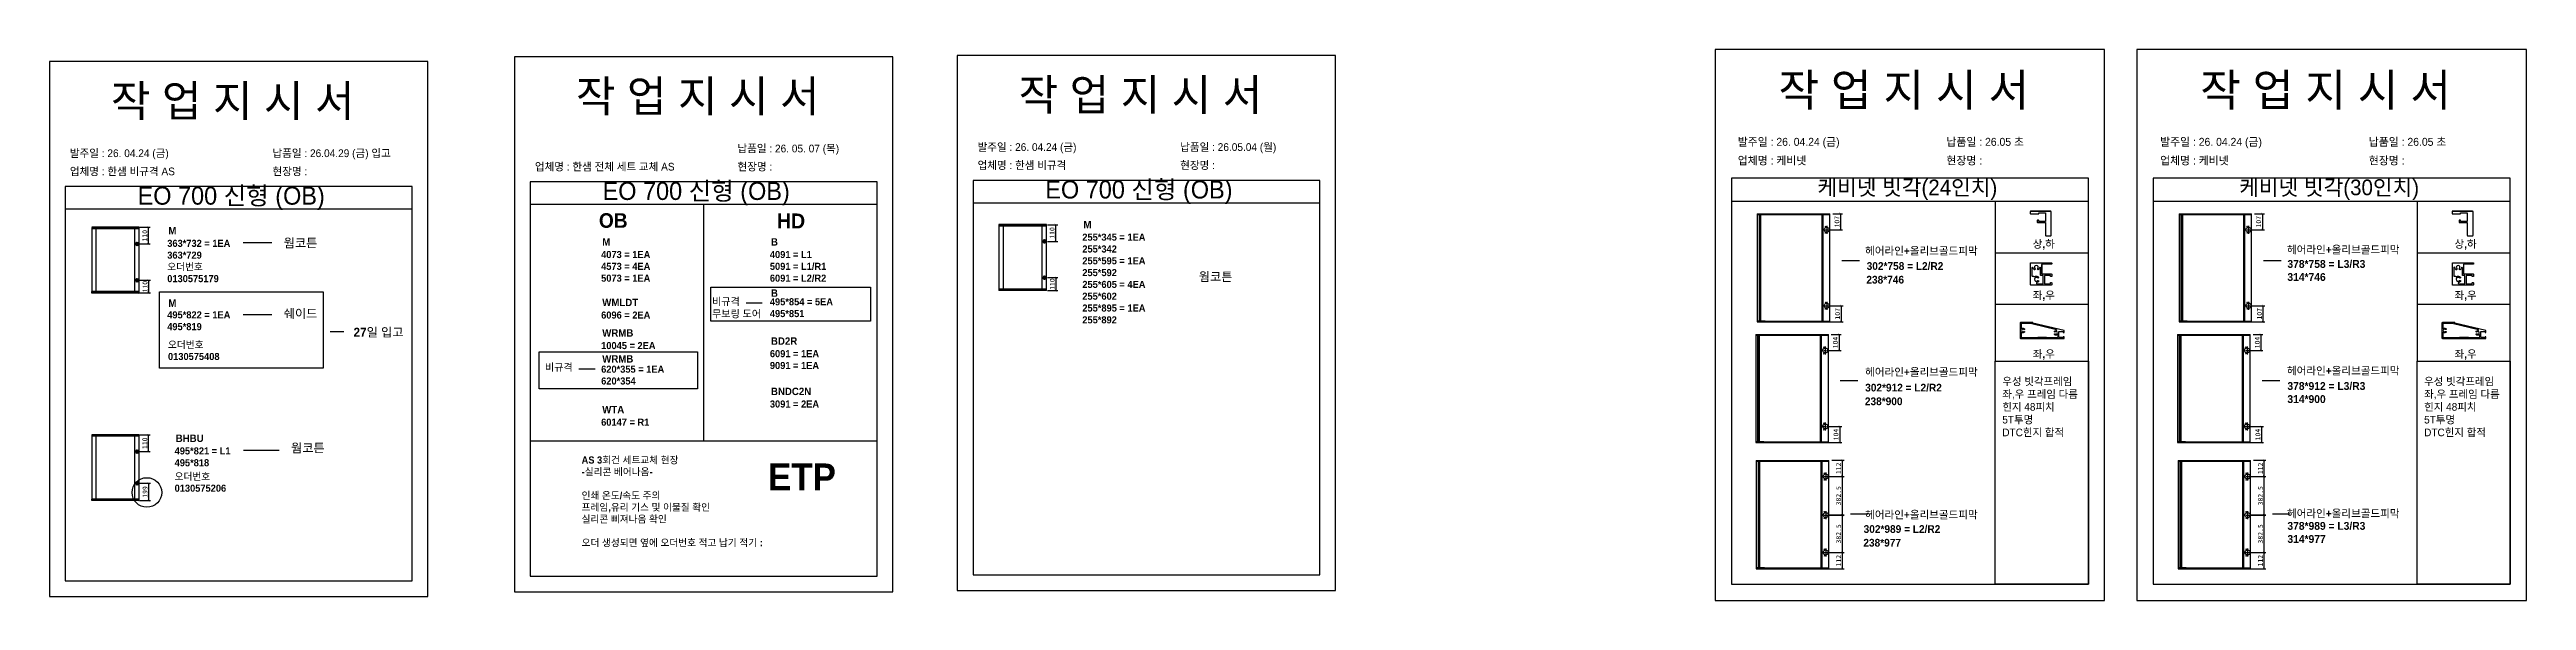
# Model space of a CAD drawing. Header units: millimetres. Extents: x -44117 to 256353, y -2095463 to 65325.
# Drawn here: x 110817 to 123411, y -898915 to -896114 of the extents above; entities that cross this region are included whole.
import ezdxf

# ---------------------------------------------------------------- set-up
doc = ezdxf.new("R2010")
doc.units = ezdxf.units.MM
doc.header["$LTSCALE"] = 10
doc.layers.add('Layer1', color=7, linetype='Continuous', lineweight=70)
doc.layers.add('PDF_Geomertry', color=7, linetype='Continuous')
doc.styles.add('MtX_Gulim', font='')
doc.styles.get('MtX_Gulim').set_extended_font_data('Gulim', bold=True)
doc.dimstyles.new('ISO-25', dxfattribs={"dimtxt": 2.5, "dimasz": 2.5, "dimexe": 1, "dimexo": 1, "dimtad": 1, "dimtxsty": 'Standard', "dimblk": 'ARCHTICK', "dimcen": 2.5, "dimadec": 0, "dimazin": 0, "dimtfac": 1, "dimtmove": 0, "dimatfit": 3, "dimfxl": 0, "dimarcsym": 0})

msp = doc.modelspace()

# ---------------------------------------------------------------- texts
at = {"linetype": 'Continuous', "style": 'MtX_Gulim'}
for s, height, p in [('OB', 74.311646, (113609.95296, -897019.84201)), ('HD', 76.077633, (114514.71928, -897023.13283)), ('M', 37.49849, (111420.75512, -897053.44389)), ('M', 37.49849, (113626.90369, -897110.32694)), ('B', 37.49849, (114484.86635, -897110.32694)), ('M', 37.49849, (116073.58546, -897022.10543)), ('상,하', 39.271262, (120900.09059, -897121.89464)), ('상,하', 39.271262, (123044.80281, -897121.89464)), ('헤어라인+올리브골드피막', 39.2712622, (120048.42008, -897156.86169)), ('302*758 = L2/R2', 39.2712622, (120056.05794, -897233.69141)), ('헤어라인+올리브골드피막', 39.2712622, (122193.1323, -897150.59702)), ('B', 37.49849, (114484.86635, -897370.49722)), ('M', 37.49849, (111420.75512, -897421.83463)), ('WMLDT', 37.498494, (113626.90369, -897418.1271)), ('무보링 도어', 37.498494, (114185.28093, -897476.01284)), ('비규격', 37.498494, (114185.28093, -897413.36609)), ('좌,우', 39.271262, (120900.09059, -897382.54518)), ('좌,우', 39.271262, (123044.80281, -897382.54518)), ('WRMB', 37.498494, (113626.90369, -897573.23899)), ('BD2R', 37.498494, (114484.86635, -897614.44059)), ('비규격', 37.498494, (113335.30385, -897747.73204)), ('WRMB', 37.498494, (113626.90369, -897705.01405)), ('좌,우', 39.271262, (120900.09059, -897681.33764)), ('좌,우', 39.271262, (123044.80281, -897681.33764)), ('BNDC2N', 37.498494, (114484.86635, -897870.37521)), ('302*912 = L2/R2', 39.2712622, (120048.42008, -897852.03445)), ('헤어라인+올리브골드피막', 39.2712622, (120048.42008, -897772.66448)), ('헤어라인+올리브골드피막', 39.2712622, (122193.1323, -897766.39981)), ('WTA', 37.498494, (113626.90369, -897962.68497)), ('BHBU', 37.498494, (111458.24554, -898108.87981)), ('ETP', 135.730472, (114469.56817, -898353.87801)), ('헤어라인+올리브골드피막', 39.2712622, (120048.42008, -898498.26156)), ('헤어라인+올리브골드피막', 39.2712622, (122193.1323, -898491.99689)), ('302*989 = L2/R2', 39.2712622, (120040.50503, -898571.0292))]:
    msp.add_text(s, height=height, dxfattribs=at).set_placement(p)
at = {"color": 242, "linetype": 'Continuous', "true_color": 0xcd2027, "style": 'MtX_Gulim'}
for s, p in [('238*746', (120054.59602, -897303.29118)), ('238*900', (120046.95816, -897921.63421)), ('238*977', (120039.04311, -898640.62897))]:
    msp.add_text(s, height=39.271262, dxfattribs=at).set_placement(p)
at = {"attachment_point": 1}
for s, width, gutter_width, heights, insert, char_height in [('{\\fGulim|b0|i0|c129|p50;작 업 지 시 서}', 3786.0728481, 14.30944, [-178.40505], (111128.84804, -896294.36151), 160.2657825), ('{\\fGulim|b0|i0|c129|p50;작 업 지 시 서}', 3786.0728481, 14.30944, [-178.40505], (113493.15057, -896270.40597), 160.2657825), ('{\\fGulim|b0|i0|c129|p50;작 업 지 시 서}', 3786.0728481, 14.30944, [-178.40505], (115744.18795, -896263.02305), 160.2657825), ('{\\fGulim|b0|i0|c129|p50;작 업 지 시 서}', 3898.9872873, 14.7362, [-183.72574], (119607.0979, -896236.29729), 165.0454901), ('{\\fGulim|b0|i0|c129|p50;작 업 지 시 서}', 3898.9872873, 14.7362, [-183.72574], (121751.81012, -896236.29729), 165.0454901), ('\\pt11;{\\fGulim|b0|i0|c129|p50;발주일 : 26. 04.24 (금)}', 3898.9872873, 14.7362, [40.67678], (119400.54423, -896562.52199), 40.4361451), ('{\\fGulim|b0|i0|c129|p50;납품일 : 26.05 초}', 3898.9872873, 14.7362, [41.36774], (120461.52499, -896562.52199), 40.4361451), ('\\pt11;{\\fGulim|b0|i0|c129|p50;발주일 : 26. 04.24 (금)}', 3898.9872873, 14.7362, [40.67678], (121548.15339, -896562.52199), 40.4361451), ('{\\fGulim|b0|i0|c129|p50;납품일 : 26.05 초}', 3898.9872873, 14.7362, [41.36774], (122609.13416, -896562.52199), 40.4361451), ('\\pt11;{\\fGulim|b0|i0|c129|p50;발주일 : 26. 04.24 (금)}', 3786.0728481, 14.30944, [39.49878], (110920.00515, -896621.10523), 39.2651167), ('{\\fGulim|b0|i0|c129|p50;납품일 : 26.04.29 (금) 입고}', 3786.0728481, 14.30944, [40.16974], (111950.25998, -896621.10523), 39.2651167), ('{\\fGulim|b0|i0|c129|p50;업체명 : 한샘 전체 세트 교체 AS}', 3786.0728481, 14.30944, [41.34032], (113284.30768, -896689.4813), 39.2651167), ('{\\fGulim|b0|i0|c129|p50;현장명 :}', 3786.0728481, 14.30944, [45.21037], (114314.56251, -896689.4813), 39.2651167), ('{\\fGulim|b0|i0|c129|p50;납품일 : 26. 05. 07 (목)}', 3786.0728481, 14.30944, [40.16974], (114314.56251, -896597.14969), 39.2651167), ('{\\fGulim|b0|i0|c129|p50;업체명 : 한샘 비규격}', 3786.0728481, 14.30944, [41.34032], (115535.34506, -896682.09838), 39.2651167), ('\\pt11;{\\fGulim|b0|i0|c129|p50;발주일 : 26. 04.24 (금)}', 3786.0728481, 14.30944, [39.49878], (115535.34506, -896589.76677), 39.2651167), ('{\\fGulim|b0|i0|c129|p50;현장명 :}', 3786.0728481, 14.30944, [45.21037], (116565.59989, -896682.09838), 39.2651167), ('{\\fGulim|b0|i0|c129|p50;납품일 : 26.05.04 (월)}', 3786.0728481, 14.30944, [40.16974], (116565.59989, -896589.76677), 39.2651167), ('{\\fGulim|b0|i0|c129|p50;업체명 : 케비넷}', 3898.9872873, 14.7362, [42.57324], (119400.54423, -896657.60726), 40.4361451), ('{\\fGulim|b0|i0|c129|p50;현장명 :}', 3898.9872873, 14.7362, [45.12049], (120461.52499, -896657.60726), 40.4361451), ('{\\fGulim|b0|i0|c129|p50;업체명 : 케비넷}', 3898.9872873, 14.7362, [42.57324], (121548.15339, -896657.60726), 40.4361451), ('{\\fGulim|b0|i0|c129|p50;현장명 :}', 3898.9872873, 14.7362, [45.12049], (122609.13416, -896657.60726), 40.4361451), ('{\\fGulim|b0|i0|c129|p50;업체명 : 한샘 비규격 AS}', 3786.0728481, 14.30944, [41.34032], (110920.00515, -896713.43684), 39.2651167), ('{\\fGulim|b0|i0|c129|p50;EO 700 신형 (OB)}', 2155.3243433, 8.14604, [-114.80382], (111264.2317, -896810.9423), 91.2356303), ('{\\fGulim|b0|i0|c129|p50;현장명 :}', 3786.0728481, 14.30944, [45.21037], (111950.25998, -896713.43684), 39.2651167), ('{\\fGulim|b0|i0|c129|p50;EO 700 신형 (OB)}', 2155.3243433, 8.14604, [-114.80382], (113628.53423, -896786.98676), 91.2356303), ('{\\fGulim|b0|i0|c129|p50;EO 700 신형 (OB)}', 2155.3243433, 8.14604, [-114.80382], (115879.57161, -896779.60384), 91.2356303), ('{\\fGulim|b0|i0|c129|p50;케비넷 빗각(24인치)}', 1882.7812357, 7.11596, [-100.28675], (119805.55699, -896774.50583), 79.6987856), ('{\\fGulim|b0|i0|c129|p50;케비넷 빗각(30인치)}', 1882.7812357, 7.11596, [-100.28675], (121950.26921, -896774.50583), 79.6987856), ('{\\f굴림|b1|i0|c129|p50;363*732 = 1EA\\P\\C1;363*729}', 10891.9816234, 140.08053, [-97.10345], (111415.08845, -897080.79548), 36.0207087), ('{\\f굴림|b1|i0|c129|p50;웜코튼}', 13746.5878503, 176.7933, [-49.06916], (112007.35239, -897074.11745), 45.4611341), ('{\\f굴림|b1|i0|c129|p50;255*345 = 1EA\\P\\C1;255*342\\P\\C256;255*595 = 1EA\\P\\C1;255*592\\P\\C256;255*605 = 4EA\\P\\C1;255*602\\P\\C256;255*895 = 1EA\\P\\C1;255*892}', 10891.9816234, 140.08053, [-457.73935], (116067.91878, -897049.45702), 36.0207087), ('{\\f굴림|b1|i0|c129|p50;4073 = 1EA\\P4573 = 4EA\\P5073 = 1EA}', 10891.9816234, 140.08053, [-157.37619], (113621.23702, -897137.67853), 36.0207087), ('{\\f굴림|b1|i0|c129|p50;4091 = L1\\P5091 = L1/R1\\P6091 = L2/R2\\P\\P495*854 = 5EA \\P\\C1;495*851}', 10891.9816234, 140.08053, [1016.65647], (114479.19968, -897137.67853), 36.0207087), ('{\\f굴림|b1|i0|c129|p50;378*758 = L3/R3\\P\\C1;314*746}', 12072.7918459, 155.2668, [-111.27454], (122195.28669, -897183.62559), 39.9257485), ('{\\f굴림|b1|i0|c129|p50;웜코튼}', 13746.5878503, 176.7933, [-49.06916], (116660.18272, -897245.75352), 45.4611341), ('{\\f굴림|b1|i0|c129|p50;495*822 = 1EA\\P\\C1;495*819}', 10891.9816234, 140.08053, [-97.15109], (111415.08845, -897444.33898), 36.0207087), ('{\\f굴림|b1|i0|c129|p50;쉐이드}', 13746.5878503, 176.7933, [-50.51237], (112007.35239, -897432.8137), 45.4611341), ('{\\f굴림|b1|i0|c129|p50;6096 = 2EA}', 10891.9816234, 140.08053, [-37.06893], (113621.23702, -897445.47869), 36.0207087), ('{\\f굴림|b1|i0|c129|p50;27일 입고}', 13746.5878503, 176.7933, [-49.8509], (112362.47138, -897527.95773), 45.4611341), ('{\\f굴림|b1|i0|c129|p50;10045 = 2EA\\P\\P620*355 = 1EA\\P\\C1;620*354}', 10891.9816234, 140.08053, [-217.26777], (113621.23702, -897600.59058), 36.0207087), ('{\\f굴림|b1|i0|c129|p50;6091 = 1EA\\P9091 = 1EA}', 10891.9816234, 140.08053, [1016.65647], (114479.19968, -897641.79218), 36.0207087), ('{\\f굴림|b0|i0|c129|p50;우성 빗각프레임\\P좌,우 프레임 다름\\P힌지 48피치\\P5T투명\\PDTC힌지 합적}', 11769.5052121, 151.36626, [-309.9654], (120745.70837, -897781.2536), 38.9227538), ('{\\f굴림|b1|i0|c129|p50;378*912 = L3/R3\\P\\C1;314*900}', 12072.7918459, 155.2668, [-111.27454], (122195.28669, -897804.20204), 39.9257485), ('{\\f굴림|b0|i0|c129|p50;우성 빗각프레임\\P좌,우 프레임 다름\\P힌지 48피치\\P5T투명\\PDTC힌지 합적}', 11769.5052121, 151.36626, [-309.9654], (122890.42058, -897781.2536), 38.9227538), ('{\\f굴림|b1|i0|c129|p50;3091 = 2EA}', 10891.9816234, 140.08053, [1016.65647], (114479.19968, -897897.7268), 36.0207087), ('{\\f굴림|b1|i0|c129|p50;60147 = R1}', 10891.9816234, 140.08053, [-37.06893], (113621.23702, -897990.03656), 36.0207087), ('{\\f굴림|b1|i0|c129|p50;495*821 = L1\\P\\C1;495*818}', 10891.9816234, 140.08053, [-97.15109], (111452.57887, -898136.2314), 36.0207087), ('{\\f굴림|b1|i0|c129|p50;웜코튼}', 13746.5878503, 176.7933, [-49.06916], (112044.84281, -898116.27548), 45.4611341), ('{\\f굴림|b1|i0|c129|p50;AS 3회건 세트교체 현장\\P-실리콘 베어나옴-\\P\\P인쇄 온도/속도 주의\\P프레임,유리 기스 및 이물질 확인\\P실리콘 삐져나옴 확인\\P\\P오더 생성되면 옆에 오더번호 적고 납기 적기 :}', 10891.9816234, 140.08053, [-470.31801], (113521.8823, -898182.39436), 36.0207087), ('{\\f굴림|b1|i0|c129|p50;378*989 = L3/R3\\P\\C1;314*977}', 12072.7918459, 155.2668, [-111.27454], (122195.28669, -898515.47813), 39.9257485)]:
    msp.add_mtext_dynamic_manual_height_columns(s, width=width, gutter_width=gutter_width, heights=heights, dxfattribs=dict(at, insert=insert, char_height=char_height))
at = {"color": 2, "char_height": 36.0207087, "attachment_point": 1}
for s, insert in [('{\\f굴림|b1|i0|c129|p50;오더번호\\P0130575179}', (111415.08845, -897200.18274)), ('{\\f굴림|b1|i0|c129|p50;오더번호\\P0130575408}', (111418.92775, -897596.07268)), ('{\\f굴림|b1|i0|c129|p50;오더번호\\P0130575206}', (111452.57887, -898265.74646))]:
    msp.add_mtext_dynamic_manual_height_columns(s, width=10891.9816234, gutter_width=140.08053, heights=[-98.67578], dxfattribs=dict(at, insert=insert))

# ---------------------------------------------------------------- blocks, each defined once
blk = doc.blocks.new('_ArchTick')
at = {"color": 0, "linetype": 'ByBlock', "const_width": 0.15}
blk.add_lwpolyline([(-0.5, -0.5), (0.5, 0.5)], dxfattribs=at)
blk = doc.blocks.new('*D5900')
at = {"color": 0, "lineweight": -2}
for p, q in [((111276, -897017), (111329, -897017)), ((111319, -897102), (111319, -897017)), ((111276, -897102), (111329, -897102))]:
    blk.add_line(p, q, dxfattribs=at)
at = {"layer": 'Defpoints', "color": 0}
for p in [(111261, -897017), (111319, -897017), (111261, -897102)]:
    blk.add_point(p, dxfattribs=at)
at = {"color": 0, "lineweight": -2, "xscale": 10, "yscale": 10, "zscale": 10}
for p, rotation in [((111319, -897017), 90), ((111319, -897102), 270)]:
    blk.add_blockref('_ArchTick', p, dxfattribs=dict(at, rotation=rotation))
at = {"color": 0, "insert": (111301, -897060), "char_height": 25, "attachment_point": 5, "rotation": 90}
blk.add_mtext('110', dxfattribs=at)
blk = doc.blocks.new('*D5901')
at = {"color": 0, "lineweight": -2}
for p, q in [((111276, -897286), (111330, -897286)), ((111320, -897286), (111320, -897351)), ((111276, -897351), (111330, -897351))]:
    blk.add_line(p, q, dxfattribs=at)
at = {"layer": 'Defpoints', "color": 0}
for p in [(111261, -897286), (111261, -897351), (111320, -897351)]:
    blk.add_point(p, dxfattribs=at)
at = {"color": 0, "lineweight": -2, "xscale": 10, "yscale": 10, "zscale": 10}
for p, rotation in [((111320, -897286), 90), ((111320, -897351), 270)]:
    blk.add_blockref('_ArchTick', p, dxfattribs=dict(at, rotation=rotation))
at = {"color": 0, "insert": (111302, -897319), "char_height": 25, "attachment_point": 5, "rotation": 90}
blk.add_mtext('110', dxfattribs=at)
blk = doc.blocks.new('*D5902')
at = {"color": 0, "lineweight": -2}
for p, q in [((111276, -898073), (111329, -898073)), ((111319, -898158), (111319, -898073)), ((111276, -898158), (111329, -898158))]:
    blk.add_line(p, q, dxfattribs=at)
at = {"layer": 'Defpoints', "color": 0}
for p in [(111261, -898073), (111319, -898073), (111261, -898158)]:
    blk.add_point(p, dxfattribs=at)
at = {"color": 0, "lineweight": -2, "xscale": 10, "yscale": 10, "zscale": 10}
for p, rotation in [((111319, -898073), 90), ((111319, -898158), 270)]:
    blk.add_blockref('_ArchTick', p, dxfattribs=dict(at, rotation=rotation))
at = {"color": 0, "insert": (111301, -898115), "char_height": 25, "attachment_point": 5, "rotation": 90}
blk.add_mtext('110', dxfattribs=at)
blk = doc.blocks.new('*D5903')
at = {"color": 0, "lineweight": -2}
for p, q in [((111276, -898319), (111330, -898319)), ((111320, -898319), (111320, -898407)), ((111276, -898407), (111330, -898407))]:
    blk.add_line(p, q, dxfattribs=at)
at = {"layer": 'Defpoints', "color": 0}
for p in [(111261, -898319), (111261, -898407), (111320, -898407)]:
    blk.add_point(p, dxfattribs=at)
at = {"color": 0, "lineweight": -2, "xscale": 10, "yscale": 10, "zscale": 10}
for p, rotation in [((111320, -898319), 90), ((111320, -898407), 270)]:
    blk.add_blockref('_ArchTick', p, dxfattribs=dict(at, rotation=rotation))
at = {"color": 0, "insert": (111302, -898363), "char_height": 25, "attachment_point": 5, "rotation": 90}
blk.add_mtext('199', dxfattribs=at)
blk = doc.blocks.new('*D5957')
at = {"color": 0, "lineweight": -2}
for p, q in [((115890, -897004), (115943, -897004)), ((115933, -897089), (115933, -897004)), ((115890, -897089), (115943, -897089))]:
    blk.add_line(p, q, dxfattribs=at)
at = {"layer": 'Defpoints', "color": 0}
for p in [(115875, -897004), (115933, -897004), (115875, -897089)]:
    blk.add_point(p, dxfattribs=at)
at = {"color": 0, "lineweight": -2, "xscale": 10, "yscale": 10, "zscale": 10}
for p, rotation in [((115933, -897004), 90), ((115933, -897089), 270)]:
    blk.add_blockref('_ArchTick', p, dxfattribs=dict(at, rotation=rotation))
at = {"color": 0, "insert": (115914, -897046), "char_height": 25, "attachment_point": 5, "rotation": 90}
blk.add_mtext('110', dxfattribs=at)
blk = doc.blocks.new('*D5958')
at = {"color": 0, "lineweight": -2}
for p, q in [((115890, -897273), (115944, -897273)), ((115934, -897273), (115934, -897339)), ((115890, -897339), (115944, -897339))]:
    blk.add_line(p, q, dxfattribs=at)
at = {"layer": 'Defpoints', "color": 0}
for p in [(115875, -897273), (115875, -897339), (115934, -897339)]:
    blk.add_point(p, dxfattribs=at)
at = {"color": 0, "lineweight": -2, "xscale": 10, "yscale": 10, "zscale": 10}
for p, rotation in [((115934, -897273), 90), ((115934, -897339), 270)]:
    blk.add_blockref('_ArchTick', p, dxfattribs=dict(at, rotation=rotation))
at = {"color": 0, "insert": (115915, -897306), "char_height": 25, "attachment_point": 5, "rotation": 90}
blk.add_mtext('110', dxfattribs=at)
blk = doc.blocks.new('*D5959')
at = {"color": 0, "lineweight": -2}
for p, q in [((119876, -897562), (119926, -897562)), ((119916, -897562), (119916, -897644)), ((119860, -897644), (119926, -897644))]:
    blk.add_line(p, q, dxfattribs=at)
at = {"layer": 'Defpoints', "color": 0}
for p in [(119861, -897562), (119845, -897644), (119916, -897644)]:
    blk.add_point(p, dxfattribs=at)
at = {"color": 0, "lineweight": -2, "xscale": 10, "yscale": 10, "zscale": 10}
for p, rotation in [((119916, -897562), 90), ((119916, -897644), 270)]:
    blk.add_blockref('_ArchTick', p, dxfattribs=dict(at, rotation=rotation))
at = {"color": 0, "insert": (119897, -897603), "char_height": 25, "attachment_point": 5, "rotation": 90}
blk.add_mtext('104', dxfattribs=at)
blk = doc.blocks.new('*D5960')
at = {"color": 0, "lineweight": -2}
for p, q in [((119860, -898030), (119929, -898030)), ((119919, -898030), (119919, -898112)), ((119860, -898112), (119929, -898112))]:
    blk.add_line(p, q, dxfattribs=at)
at = {"layer": 'Defpoints', "color": 0}
for p in [(119845, -898030), (119845, -898112), (119919, -898112)]:
    blk.add_point(p, dxfattribs=at)
at = {"color": 0, "lineweight": -2, "xscale": 10, "yscale": 10, "zscale": 10}
for p, rotation in [((119919, -898030), 90), ((119919, -898112), 270)]:
    blk.add_blockref('_ArchTick', p, dxfattribs=dict(at, rotation=rotation))
at = {"color": 0, "insert": (119900, -898071), "char_height": 25, "attachment_point": 5, "rotation": 90}
blk.add_mtext('104', dxfattribs=at)
blk = doc.blocks.new('*D5961')
at = {"color": 0, "lineweight": -2}
for p, q in [((119884, -896948), (119933, -896948)), ((119923, -896948), (119923, -897030)), ((119868, -897030), (119933, -897030))]:
    blk.add_line(p, q, dxfattribs=at)
at = {"layer": 'Defpoints', "color": 0}
for p in [(119869, -896948), (119853, -897030), (119923, -897030)]:
    blk.add_point(p, dxfattribs=at)
at = {"color": 0, "lineweight": -2, "xscale": 10, "yscale": 10, "zscale": 10}
for p, rotation in [((119923, -896948), 90), ((119923, -897030), 270)]:
    blk.add_blockref('_ArchTick', p, dxfattribs=dict(at, rotation=rotation))
at = {"color": 0, "insert": (119905, -896989), "char_height": 25, "attachment_point": 5, "rotation": 90}
blk.add_mtext('107', dxfattribs=at)
blk = doc.blocks.new('*D5962')
at = {"color": 0, "lineweight": -2}
for p, q in [((119868, -897416), (119937, -897416)), ((119927, -897416), (119927, -897498)), ((119868, -897498), (119937, -897498))]:
    blk.add_line(p, q, dxfattribs=at)
at = {"layer": 'Defpoints', "color": 0}
for p in [(119853, -897416), (119853, -897498), (119927, -897498)]:
    blk.add_point(p, dxfattribs=at)
at = {"color": 0, "lineweight": -2, "xscale": 10, "yscale": 10, "zscale": 10}
for p, rotation in [((119927, -897416), 90), ((119927, -897498), 270)]:
    blk.add_blockref('_ArchTick', p, dxfattribs=dict(at, rotation=rotation))
at = {"color": 0, "insert": (119908, -897457), "char_height": 25, "attachment_point": 5, "rotation": 90}
blk.add_mtext('107', dxfattribs=at)
blk = doc.blocks.new('*D5963')
at = {"color": 0, "lineweight": -2}
for p, q in [((119879, -898202), (119942, -898202)), ((119932, -898202), (119932, -898284)), ((119863, -898284), (119942, -898284))]:
    blk.add_line(p, q, dxfattribs=at)
at = {"layer": 'Defpoints', "color": 0}
for p in [(119864, -898202), (119848, -898284), (119932, -898284)]:
    blk.add_point(p, dxfattribs=at)
at = {"color": 0, "lineweight": -2, "xscale": 10, "yscale": 10, "zscale": 10}
for p, rotation in [((119932, -898202), 90), ((119932, -898284), 270)]:
    blk.add_blockref('_ArchTick', p, dxfattribs=dict(at, rotation=rotation))
at = {"color": 0, "insert": (119913, -898243), "char_height": 25, "attachment_point": 5, "rotation": 90}
blk.add_mtext('112', dxfattribs=at)
blk = doc.blocks.new('*D5964')
at = {"color": 0, "lineweight": -2}
for p, q in [((119863, -898671), (119942, -898671)), ((119932, -898671), (119932, -898753)), ((119863, -898753), (119942, -898753))]:
    blk.add_line(p, q, dxfattribs=at)
at = {"layer": 'Defpoints', "color": 0}
for p in [(119848, -898671), (119848, -898753), (119932, -898753)]:
    blk.add_point(p, dxfattribs=at)
at = {"color": 0, "lineweight": -2, "xscale": 10, "yscale": 10, "zscale": 10}
for p, rotation in [((119932, -898671), 90), ((119932, -898753), 270)]:
    blk.add_blockref('_ArchTick', p, dxfattribs=dict(at, rotation=rotation))
at = {"color": 0, "insert": (119913, -898712), "char_height": 25, "attachment_point": 5, "rotation": 90}
blk.add_mtext('112', dxfattribs=at)
blk = doc.blocks.new('*D5965')
at = {"color": 0, "lineweight": -2}
for p, q in [((119863, -898284), (119942, -898284)), ((119932, -898284), (119932, -898481)), ((119863, -898481), (119942, -898481))]:
    blk.add_line(p, q, dxfattribs=at)
at = {"layer": 'Defpoints', "color": 0}
for p in [(119848, -898284), (119848, -898481), (119932, -898481)]:
    blk.add_point(p, dxfattribs=at)
at = {"color": 0, "lineweight": -2, "xscale": 10, "yscale": 10, "zscale": 10}
for p, rotation in [((119932, -898284), 90), ((119932, -898481), 270)]:
    blk.add_blockref('_ArchTick', p, dxfattribs=dict(at, rotation=rotation))
at = {"color": 0, "insert": (119913, -898382), "char_height": 25, "attachment_point": 5, "rotation": 90}
blk.add_mtext('382.5', dxfattribs=at)
blk = doc.blocks.new('*D5966')
at = {"color": 0, "lineweight": -2}
for p, q in [((119863, -898480), (119942, -898480)), ((119932, -898480), (119932, -898671)), ((119863, -898671), (119942, -898671))]:
    blk.add_line(p, q, dxfattribs=at)
at = {"layer": 'Defpoints', "color": 0}
for p in [(119848, -898480), (119848, -898671), (119932, -898671)]:
    blk.add_point(p, dxfattribs=at)
at = {"color": 0, "lineweight": -2, "xscale": 10, "yscale": 10, "zscale": 10}
for p, rotation in [((119932, -898480), 90), ((119932, -898671), 270)]:
    blk.add_blockref('_ArchTick', p, dxfattribs=dict(at, rotation=rotation))
at = {"color": 0, "insert": (119913, -898576), "char_height": 25, "attachment_point": 5, "rotation": 90}
blk.add_mtext('382.5', dxfattribs=at)
blk = doc.blocks.new('*D5967')
at = {"color": 0, "lineweight": -2}
for p, q in [((122021, -897562), (122070, -897562)), ((122060, -897562), (122060, -897644)), ((122005, -897644), (122070, -897644))]:
    blk.add_line(p, q, dxfattribs=at)
at = {"layer": 'Defpoints', "color": 0}
for p in [(122006, -897562), (121990, -897644), (122060, -897644)]:
    blk.add_point(p, dxfattribs=at)
at = {"color": 0, "lineweight": -2, "xscale": 10, "yscale": 10, "zscale": 10}
for p, rotation in [((122060, -897562), 90), ((122060, -897644), 270)]:
    blk.add_blockref('_ArchTick', p, dxfattribs=dict(at, rotation=rotation))
at = {"color": 0, "insert": (122042, -897603), "char_height": 25, "attachment_point": 5, "rotation": 90}
blk.add_mtext('104', dxfattribs=at)
blk = doc.blocks.new('*D5968')
at = {"color": 0, "lineweight": -2}
for p, q in [((122005, -898030), (122074, -898030)), ((122064, -898030), (122064, -898112)), ((122005, -898112), (122074, -898112))]:
    blk.add_line(p, q, dxfattribs=at)
at = {"layer": 'Defpoints', "color": 0}
for p in [(121990, -898030), (121990, -898112), (122064, -898112)]:
    blk.add_point(p, dxfattribs=at)
at = {"color": 0, "lineweight": -2, "xscale": 10, "yscale": 10, "zscale": 10}
for p, rotation in [((122064, -898030), 90), ((122064, -898112), 270)]:
    blk.add_blockref('_ArchTick', p, dxfattribs=dict(at, rotation=rotation))
at = {"color": 0, "insert": (122045, -898071), "char_height": 25, "attachment_point": 5, "rotation": 90}
blk.add_mtext('104', dxfattribs=at)
blk = doc.blocks.new('*D5969')
at = {"color": 0, "lineweight": -2}
for p, q in [((122028, -896948), (122078, -896948)), ((122068, -896948), (122068, -897030)), ((122013, -897030), (122078, -897030))]:
    blk.add_line(p, q, dxfattribs=at)
at = {"layer": 'Defpoints', "color": 0}
for p in [(122013, -896948), (121998, -897030), (122068, -897030)]:
    blk.add_point(p, dxfattribs=at)
at = {"color": 0, "lineweight": -2, "xscale": 10, "yscale": 10, "zscale": 10}
for p, rotation in [((122068, -896948), 90), ((122068, -897030), 270)]:
    blk.add_blockref('_ArchTick', p, dxfattribs=dict(at, rotation=rotation))
at = {"color": 0, "insert": (122049, -896989), "char_height": 25, "attachment_point": 5, "rotation": 90}
blk.add_mtext('107', dxfattribs=at)
blk = doc.blocks.new('*D5970')
at = {"color": 0, "lineweight": -2}
for p, q in [((122013, -897416), (122081, -897416)), ((122071, -897416), (122071, -897498)), ((122013, -897498), (122081, -897498))]:
    blk.add_line(p, q, dxfattribs=at)
at = {"layer": 'Defpoints', "color": 0}
for p in [(121998, -897416), (121998, -897498), (122071, -897498)]:
    blk.add_point(p, dxfattribs=at)
at = {"color": 0, "lineweight": -2, "xscale": 10, "yscale": 10, "zscale": 10}
for p, rotation in [((122071, -897416), 90), ((122071, -897498), 270)]:
    blk.add_blockref('_ArchTick', p, dxfattribs=dict(at, rotation=rotation))
at = {"color": 0, "insert": (122053, -897457), "char_height": 25, "attachment_point": 5, "rotation": 90}
blk.add_mtext('107', dxfattribs=at)
blk = doc.blocks.new('*D5971')
at = {"color": 0, "lineweight": -2}
for p, q in [((122023, -898202), (122086, -898202)), ((122076, -898202), (122076, -898284)), ((122008, -898284), (122086, -898284))]:
    blk.add_line(p, q, dxfattribs=at)
at = {"layer": 'Defpoints', "color": 0}
for p in [(122008, -898202), (121993, -898284), (122076, -898284)]:
    blk.add_point(p, dxfattribs=at)
at = {"color": 0, "lineweight": -2, "xscale": 10, "yscale": 10, "zscale": 10}
for p, rotation in [((122076, -898202), 90), ((122076, -898284), 270)]:
    blk.add_blockref('_ArchTick', p, dxfattribs=dict(at, rotation=rotation))
at = {"color": 0, "insert": (122058, -898243), "char_height": 25, "attachment_point": 5, "rotation": 90}
blk.add_mtext('112', dxfattribs=at)
blk = doc.blocks.new('*D5972')
at = {"color": 0, "lineweight": -2}
for p, q in [((122008, -898671), (122086, -898671)), ((122076, -898671), (122076, -898753)), ((122008, -898753), (122086, -898753))]:
    blk.add_line(p, q, dxfattribs=at)
at = {"layer": 'Defpoints', "color": 0}
for p in [(121993, -898671), (121993, -898753), (122076, -898753)]:
    blk.add_point(p, dxfattribs=at)
at = {"color": 0, "lineweight": -2, "xscale": 10, "yscale": 10, "zscale": 10}
for p, rotation in [((122076, -898671), 90), ((122076, -898753), 270)]:
    blk.add_blockref('_ArchTick', p, dxfattribs=dict(at, rotation=rotation))
at = {"color": 0, "insert": (122058, -898712), "char_height": 25, "attachment_point": 5, "rotation": 90}
blk.add_mtext('112', dxfattribs=at)
blk = doc.blocks.new('*D5973')
at = {"color": 0, "lineweight": -2}
for p, q in [((122008, -898284), (122086, -898284)), ((122076, -898284), (122076, -898481)), ((122008, -898481), (122086, -898481))]:
    blk.add_line(p, q, dxfattribs=at)
at = {"layer": 'Defpoints', "color": 0}
for p in [(121993, -898284), (121993, -898481), (122076, -898481)]:
    blk.add_point(p, dxfattribs=at)
at = {"color": 0, "lineweight": -2, "xscale": 10, "yscale": 10, "zscale": 10}
for p, rotation in [((122076, -898284), 90), ((122076, -898481), 270)]:
    blk.add_blockref('_ArchTick', p, dxfattribs=dict(at, rotation=rotation))
at = {"color": 0, "insert": (122058, -898382), "char_height": 25, "attachment_point": 5, "rotation": 90}
blk.add_mtext('382.5', dxfattribs=at)
blk = doc.blocks.new('*D5974')
at = {"color": 0, "lineweight": -2}
for p, q in [((122008, -898480), (122086, -898480)), ((122076, -898480), (122076, -898671)), ((122008, -898671), (122086, -898671))]:
    blk.add_line(p, q, dxfattribs=at)
at = {"layer": 'Defpoints', "color": 0}
for p in [(121993, -898480), (121993, -898671), (122076, -898671)]:
    blk.add_point(p, dxfattribs=at)
at = {"color": 0, "lineweight": -2, "xscale": 10, "yscale": 10, "zscale": 10}
for p, rotation in [((122076, -898480), 90), ((122076, -898671), 270)]:
    blk.add_blockref('_ArchTick', p, dxfattribs=dict(at, rotation=rotation))
at = {"color": 0, "insert": (122058, -898576), "char_height": 25, "attachment_point": 5, "rotation": 90}
blk.add_mtext('382.5', dxfattribs=at)

# ---------------------------------------------------------------- dimensions: what is measured, and where the dimension line sits
for base, p1, p2, text, picture, middle in [((119923.32578, -897029.79674), (119868.77488, -896947.97899), (119852.97838, -897029.79674), '107', '*D5961', (119904.57578, -896988.88786)), ((122068.038, -897029.79674), (122013.4871, -896947.97899), (121997.6906, -897029.79674), '107', '*D5969', (122049.288, -896988.88786)), ((111319.42656, -897017.26033), (111261.23904, -897102.12165), (111261.23904, -897017.26033), '110', '*D5900', (111300.67656, -897059.69099)), ((115933.1221, -897003.59759), (115874.73274, -897088.75328), (115874.73274, -897003.59759), '110', '*D5957', (115914.3721, -897046.17543)), ((111320.35722, -897351.44778), (111261.23904, -897286.1636), (111261.23904, -897351.44778), '110', '*D5901', (111301.60722, -897318.80569)), ((115934.05599, -897338.94426), (115874.73274, -897273.43362), (115874.73274, -897338.94426), '110', '*D5958', (115915.30599, -897306.18894)), ((119926.58024, -897498.42701), (119852.97838, -897416.20413), (119852.97838, -897498.42701), '107', '*D5962', (119907.83024, -897457.31557)), ((122071.29245, -897498.42701), (121997.6906, -897416.20413), (121997.6906, -897498.42701), '107', '*D5970', (122052.54245, -897457.31557)), ((119915.68792, -897643.59111), (119861.13702, -897561.77336), (119845.34052, -897643.59111), '104', '*D5959', (119896.93792, -897602.68224)), ((122060.40013, -897643.59111), (122005.84923, -897561.77336), (121990.05273, -897643.59111), '104', '*D5967', (122041.65013, -897602.68224)), ((111319.42656, -898072.69625), (111261.23904, -898157.55757), (111261.23904, -898072.69625), '110', '*D5902', (111300.67656, -898115.12691)), ((119918.94237, -898112.22138), (119845.34052, -898029.9985), (119845.34052, -898112.22138), '104', '*D5960', (119900.19237, -898071.10994)), ((122063.65459, -898112.22138), (121990.05273, -898029.9985), (121990.05273, -898112.22138), '104', '*D5968', (122044.90459, -898071.10994)), ((119931.58024, -898284.29255), (119863.70062, -898202.4748), (119847.90412, -898284.29255), '112', '*D5963', (119912.83024, -898243.38367)), ((122076.29245, -898284.29255), (122008.41283, -898202.4748), (121992.61634, -898284.29255), '112', '*D5971', (122057.54245, -898243.38367)), ((111320.35722, -898406.8837), (111261.23904, -898318.94745), (111261.23904, -898406.8837), '199', '*D5903', (111301.60722, -898362.91557)), ((119931.58024, -898480.56817), (119847.90412, -898284.29255), (119847.90412, -898480.56817), '382.5', '*D5965', (119912.83024, -898382.43036)), ((122076.29245, -898480.56817), (121992.61634, -898284.29255), (121992.61634, -898480.56817), '382.5', '*D5973', (122057.54245, -898382.43036)), ((119931.58024, -898670.69994), (119847.90412, -898480.36566), (119847.90412, -898670.69994), '382.5', '*D5966', (119912.83024, -898575.5328)), ((122076.29245, -898670.69994), (121992.61634, -898480.36566), (121992.61634, -898670.69994), '382.5', '*D5974', (122057.54245, -898575.5328)), ((119931.58024, -898752.92282), (119847.90412, -898670.69994), (119847.90412, -898752.92282), '112', '*D5964', (119912.83024, -898711.81138)), ((122076.29245, -898752.92282), (121992.61634, -898670.69994), (121992.61634, -898752.92282), '112', '*D5972', (122057.54245, -898711.81138))]:
    dim = msp.add_linear_dim(base=base, p1=p1, p2=p2, angle=90, text=text, dimstyle='ISO-25', override={"dimscale": 10, "dimasz": 1, "dimexo": 1.5, "dimtxsty": 'Standard'})
    dim.commit()
    dim.dimension.update_dxf_attribs({"geometry": picture, "text_midpoint": middle})

# ---------------------------------------------------------------- linework, layer by layer
for p, q in [((112659.60765, -896810.65453), (110896.68404, -896810.65453)), ((115023.91018, -896786.69899), (113260.98658, -896786.69899)), ((117274.94756, -896779.31607), (115512.02396, -896779.31607)), ((121183.51032, -896767.98805), (119368.00993, -896767.98805)), ((123328.22254, -896767.98805), (121512.72215, -896767.98805)), ((112659.60765, -896925.13009), (110896.68404, -896925.13009)), ((115023.91018, -896901.17455), (113260.98658, -896901.17455)), ((114142.44838, -896901.17455), (114142.44838, -898103.0996)), ((117274.94756, -896893.79163), (115512.02396, -896893.79163)), ((121183.51032, -896885.87769), (119368.00993, -896885.87769)), ((120889.73496, -896935.93838), (120991.78112, -896935.93838)), ((123328.22254, -896885.87769), (121512.72215, -896885.87769)), ((123034.44717, -896935.93838), (123136.49333, -896935.93838)), ((111031.01936, -897017.50041), (111031.01936, -897351.20769)), ((111271.62251, -897017.93255), (111031.01936, -897017.93255)), ((111271.62251, -897024.46265), (111031.01936, -897024.46265)), ((111271.38243, -897017.26033), (111031.25944, -897017.26033)), ((111052.38623, -897023.98249), (111052.38623, -897344.24546)), ((111250.01556, -897344.24546), (111250.01556, -897024.46265)), ((111270.42212, -897024.46265), (111270.42212, -897017.26033)), ((111271.62251, -897351.20769), (111271.62251, -897017.50041)), ((115643.71449, -897003.8385), (115643.71449, -897338.70334)), ((115885.15223, -897004.27214), (115643.71449, -897004.27214)), ((115885.15223, -897010.82489), (115643.71449, -897010.82489)), ((115884.91132, -897003.59759), (115643.9554, -897003.59759)), ((115665.15547, -897010.34307), (115665.15547, -897331.71696)), ((115863.47033, -897331.71696), (115863.47033, -897010.82489)), ((115883.94768, -897010.82489), (115883.94768, -897003.59759)), ((115885.15223, -897338.70334), (115885.15223, -897003.8385)), ((120968.04945, -897060.52962), (120991.78112, -897060.52962)), ((123112.76167, -897060.52962), (123136.49333, -897060.52962)), ((111946.51989, -897097.04144), (111801.1025, -897097.04144)), ((120019.11848, -897187.65623), (119929.41278, -897187.65623)), ((120709.8964, -897146.87599), (121183.51032, -897146.87599)), ((122163.83069, -897187.65623), (122074.125, -897187.65623)), ((122854.60861, -897146.87599), (123328.22254, -897146.87599)), ((115885.15223, -897331.71696), (115643.71449, -897331.71696)), ((115644.91904, -897338.94426), (115644.91904, -897331.71696)), ((115883.94768, -897331.71696), (115883.94768, -897338.94426)), ((111271.62251, -897344.24546), (111031.01936, -897344.24546)), ((111271.62251, -897350.77556), (111031.01936, -897350.77556)), ((111271.38243, -897351.44778), (111031.25944, -897351.44778)), ((111032.21975, -897351.44778), (111032.21975, -897344.24546)), ((111270.42212, -897344.24546), (111270.42212, -897351.44778)), ((114440.65812, -897403.43363), (114358.25492, -897403.43363)), ((115885.15223, -897338.26971), (115643.71449, -897338.26971)), ((115884.91132, -897338.94426), (115643.9554, -897338.94426)), ((120709.8964, -897407.8097), (121183.51032, -897407.8097)), ((122854.60861, -897407.8097), (123328.22254, -897407.8097)), ((111946.51989, -897463.00856), (111801.1025, -897463.00856)), ((112243.7517, -897547.61861), (112312.48415, -897547.61861)), ((113590.68104, -897737.79958), (113508.27785, -897737.79958)), ((120011.48061, -897798.05266), (119921.77492, -897798.05266)), ((122156.19283, -897798.05266), (122066.48713, -897798.05266)), ((111031.01936, -898072.93633), (111031.01936, -898406.64361)), ((111271.62251, -898073.36846), (111031.01936, -898073.36846)), ((111271.62251, -898079.89856), (111031.01936, -898079.89856)), ((111271.38243, -898072.69625), (111031.25944, -898072.69625)), ((111052.38623, -898079.41841), (111052.38623, -898399.68138)), ((111250.01556, -898399.68138), (111250.01556, -898079.89856)), ((111270.42212, -898079.89856), (111270.42212, -898072.69625)), ((111271.62251, -898406.64361), (111271.62251, -898072.93633)), ((111984.01032, -898151.31759), (111802.23857, -898151.31759)), ((113260.98658, -898103.0996), (115023.91018, -898103.0996)), ((111271.62251, -898399.68138), (111031.01936, -898399.68138)), ((111271.62251, -898406.21148), (111031.01936, -898406.21148)), ((111271.38243, -898406.8837), (111031.25944, -898406.8837)), ((111032.21975, -898406.8837), (111032.21975, -898399.68138)), ((111270.42212, -898399.68138), (111270.42212, -898406.8837)), ((120063.97133, -898475.62178), (119974.26563, -898475.62178)), ((122208.68354, -898475.62178), (122118.97785, -898475.62178))]:
    msp.add_line(p, q)
for points in [[(110816.55115, -898895.06017), (112739.74054, -898895.06017), (112739.74054, -896175.12089), (110816.55115, -896175.12089)], [(113180.85368, -898871.10463), (115104.04307, -898871.10463), (115104.04307, -896151.16535), (113180.85368, -896151.16535)], [(115431.89107, -898863.72171), (117355.08046, -898863.72171), (117355.08046, -896143.78243), (115431.89107, -896143.78243)], [(119285.48719, -898914.55823), (121266.03307, -898914.55823), (121266.03307, -896113.50049), (119285.48719, -896113.50049)], [(121430.1994, -898914.55823), (123410.74528, -898914.55823), (123410.74528, -896113.50049), (121430.1994, -896113.50049)], [(121183.51032, -896885.87769), (120709.8964, -896885.87769), (120709.8964, -897698.28852), (121183.51032, -897698.28852)], [(123328.22254, -896885.87769), (122854.60861, -896885.87769), (122854.60861, -897698.28852), (123328.22254, -897698.28852)], [(114178.15997, -897321.95763), (114990.45247, -897321.95763), (114990.45247, -897495.09048), (114178.15997, -897495.09048)], [(111375.22356, -897344.59226), (112208.34408, -897344.59226), (112208.34408, -897733.90268), (111375.22356, -897733.90268)], [(113306.36443, -897650.64971), (114110.79436, -897650.64971), (114110.79436, -897839.40357), (113306.36443, -897839.40357)], [(121183.51032, -898832.03549), (120709.8964, -898832.03549), (120709.8964, -897698.28852), (121183.51032, -897698.28852)], [(123328.22254, -898832.03549), (122854.60861, -898832.03549), (122854.60861, -897698.28852), (123328.22254, -897698.28852)]]:
    msp.add_lwpolyline(points, close=True)
for points in [[(110896.68404, -896810.65453), (110896.68404, -898814.92728), (112659.60765, -898814.92728), (112659.60765, -896810.65453)], [(113260.98658, -896786.69899), (113260.98658, -898790.97174), (115023.91018, -898790.97174), (115023.91018, -896786.69899)], [(115512.02396, -896779.31607), (115512.02396, -898783.58882), (117274.94756, -898783.58882), (117274.94756, -896779.31607)], [(119368.00993, -896767.98805), (119368.00993, -898832.03549), (121183.51032, -898832.03549), (121183.51032, -896767.98805)], [(121512.72215, -896767.98805), (121512.72215, -898832.03549), (123328.22254, -898832.03549), (123328.22254, -896767.98805)]]:
    msp.add_lwpolyline(points)
for points in [[(120965.083, -896986.96146), (120930.67208, -896986.96146), (120930.67208, -896982.80842, 0.4142135624), (120928.89221, -896981.02854), (120925.33246, -896981.02854, 0.4142135624), (120923.55258, -896982.80842), (120923.55258, -896991.1145, 0.4142135624), (120925.33246, -896992.89437), (120965.083, -896992.89437), (120965.083, -897057.56316, 0.4142135624), (120968.04945, -897060.52962), (120991.78112, -897060.52962, 0.4142135624), (120994.74758, -897057.56316), (120994.74758, -896938.90483, 0.4142135624), (120991.78112, -896935.93838), (120889.73496, -896935.93838, 0.4142135624), (120887.95508, -896937.71825), (120887.95508, -896947.21092, 0.4142135623), (120889.73496, -896948.99079), (120930.67208, -896948.99079), (120930.67208, -896943.05788), (120965.083, -896943.05788), (120965.083, -896986.96146)], [(123109.79521, -896986.96146), (123075.3843, -896986.96146), (123075.3843, -896982.80842, 0.4142135624), (123073.60442, -896981.02854), (123070.04467, -896981.02854, 0.4142135624), (123068.2648, -896982.80842), (123068.2648, -896991.1145, 0.4142135624), (123070.04467, -896992.89437), (123109.79521, -896992.89437), (123109.79521, -897057.56316, 0.4142135624), (123112.76167, -897060.52962), (123136.49333, -897060.52962, 0.4142135624), (123139.45979, -897057.56316), (123139.45979, -896938.90483, 0.4142135624), (123136.49333, -896935.93838), (123034.44717, -896935.93838, 0.4142135624), (123032.6673, -896937.71825), (123032.6673, -896947.21092, 0.4142135623), (123034.44717, -896948.99079), (123075.3843, -896948.99079), (123075.3843, -896943.05788), (123109.79521, -896943.05788), (123109.79521, -896986.96146)], [(120840.02837, -897501.2137, 0.4142135624), (120835.95084, -897505.29124), (120835.95084, -897578.68681, 0.4142135624), (120840.02837, -897582.76434), (121058.99181, -897582.76434, 0.4142135624), (121060.21507, -897581.54108), (121060.21507, -897573.79377), (121055.32204, -897573.79377), (121055.32204, -897577.8713), (121033.71112, -897577.8713), (121033.71112, -897547.69756), (121055.32204, -897547.69756), (121055.32204, -897551.7751), (121060.21507, -897551.7751), (121060.21507, -897541.98902), (120901.19134, -897505.29124), (120901.19124, -897502.42138, 0.4179291142), (120899.96808, -897501.2137), (120840.02837, -897501.2137)], [(120840.84387, -897506.10674), (120840.84387, -897530.22762, 0.5888435535), (120843.96199, -897531.95724, -0.348452388), (120858.56585, -897533.60986, -1), (120855.1133, -897537.0771, 0.6674110335), (120843.29039, -897541.98902, 0.6674110338), (120855.1133, -897546.90094, -1.0000000005), (120858.56585, -897550.36818, -0.3484523877), (120843.96199, -897552.0208, 0.5888435532), (120840.84387, -897553.75042), (120840.84387, -897577.8713), (120925.65653, -897577.8713), (120925.65653, -897577.05579, -0.4142135624), (120926.87979, -897575.83253), (120969.28612, -897575.83253, -0.4142135624), (120970.50938, -897577.05579), (120970.50938, -897577.8713), (121028.81808, -897577.8713), (121028.81808, -897565.98301, 0.5888435535), (121025.69997, -897564.2534, -0.348452388), (121011.09611, -897562.60078, -1.0000000001), (121014.54865, -897559.13354, 0.6674110337), (121026.37156, -897554.22162, 0.6674110335), (121014.54865, -897549.30969, -0.9999999999), (121011.09611, -897545.84245, -0.2013590238), (121019.57613, -897542.39756, 0.7810459571), (121021.47922, -897539.1909), (120895.07504, -897508.72425), (120895.07504, -897507.33, 0.4142135624), (120893.85178, -897506.10674), (120840.84387, -897506.10674)], [(122984.74058, -897501.2137, 0.4142135624), (122980.66305, -897505.29124), (122980.66305, -897578.68681, 0.4142135624), (122984.74058, -897582.76434), (123203.70403, -897582.76434, 0.4142135624), (123204.92729, -897581.54108), (123204.92729, -897573.79377), (123200.03425, -897573.79377), (123200.03425, -897577.8713), (123178.42333, -897577.8713), (123178.42333, -897547.69756), (123200.03425, -897547.69756), (123200.03425, -897551.7751), (123204.92729, -897551.7751), (123204.92729, -897541.98902), (123045.90356, -897505.29124), (123045.90346, -897502.42138, 0.4179291142), (123044.6803, -897501.2137), (122984.74058, -897501.2137)], [(122985.55609, -897506.10674), (122985.55609, -897530.22762, 0.5888435535), (122988.6742, -897531.95724, -0.348452388), (123003.27806, -897533.60986, -1), (122999.82552, -897537.0771, 0.6674110335), (122988.00261, -897541.98902, 0.6674110338), (122999.82552, -897546.90094, -1.0000000005), (123003.27806, -897550.36818, -0.3484523877), (122988.6742, -897552.0208, 0.5888435532), (122985.55609, -897553.75042), (122985.55609, -897577.8713), (123070.36875, -897577.8713), (123070.36875, -897577.05579, -0.4142135624), (123071.59201, -897575.83253), (123113.99833, -897575.83253, -0.4142135624), (123115.22159, -897577.05579), (123115.22159, -897577.8713), (123173.5303, -897577.8713), (123173.5303, -897565.98301, 0.5888435535), (123170.41218, -897564.2534, -0.348452388), (123155.80832, -897562.60078, -1.0000000001), (123159.26087, -897559.13354, 0.6674110337), (123171.08378, -897554.22162, 0.6674110335), (123159.26087, -897549.30969, -0.9999999999), (123155.80832, -897545.84245, -0.2013590238), (123164.28835, -897542.39756, 0.7810459571), (123166.19143, -897539.1909), (123039.78726, -897508.72425), (123039.78726, -897507.33, 0.4142135624), (123038.564, -897506.10674), (122985.55609, -897506.10674)]]:
    msp.add_lwpolyline(points, format="xyb")
for points in [[(120996.78203, -897309.4193, -0.4142135624), (120995.08305, -897311.11827), (120890.87947, -897311.11827, -0.4142135624), (120889.1805, -897309.4193), (120889.1805, -897199.55247, -0.4142135624), (120890.87947, -897197.8535), (120995.08305, -897197.8535, -0.4142135624), (120996.78203, -897199.55247), (120996.78203, -897202.95041, -0.4142135624), (120995.08305, -897204.64939), (120946.30622, -897204.64939), (120945.17357, -897205.78203), (120945.67119, -897206.27965, -0.4142135624), (120945.67119, -897208.68236), (120945.17357, -897209.17998), (120945.67119, -897209.67759, -0.4142135624), (120945.67119, -897212.0803), (120945.17357, -897212.57792), (120945.67119, -897213.07554, -0.4142135624), (120945.67119, -897215.47825), (120945.17357, -897215.97586), (120945.67119, -897216.47348, -0.4142135624), (120945.67119, -897218.87619), (120945.17357, -897219.37381), (120945.67119, -897219.87142, -0.4142135624), (120945.67119, -897222.27413), (120945.17357, -897222.77175), (120945.67119, -897223.26937, -0.4142135624), (120945.67119, -897225.67207), (120945.17357, -897226.16969), (120945.67119, -897226.66731, -0.4142135624), (120945.67119, -897229.07002), (120945.17357, -897229.56763), (120945.67119, -897230.06525, -0.4142135624), (120945.67119, -897232.46796), (120945.17357, -897232.96558), (120945.67119, -897233.4632, -0.4142135624), (120945.67119, -897235.8659), (120945.17357, -897236.36352), (120945.67119, -897236.86114, -0.4142135624), (120945.67119, -897239.26385), (120945.17357, -897239.76146), (120945.67119, -897240.25908, -0.4142135624), (120945.67119, -897242.66179), (120945.17357, -897243.15941), (120945.67119, -897243.65702, -0.4142135624), (120945.67119, -897246.05973), (120945.17357, -897246.55735), (120945.67119, -897247.05497, -0.4142135624), (120945.67119, -897249.45768), (120945.17357, -897249.95529), (120945.67119, -897250.45291, -0.4142135624), (120945.67119, -897252.85562), (120945.17357, -897253.35324), (120946.30622, -897254.48588), (120995.08305, -897254.48588, -0.4142135624), (120996.78203, -897256.18486), (120996.78203, -897266.37868, -0.4142135624), (120995.08305, -897268.07766), (120991.68511, -897268.07766, -0.4142135624), (120989.98614, -897266.37868), (120989.98614, -897262.41442), (120959.97098, -897262.41442), (120959.97098, -897304.32238), (120989.98614, -897304.32238), (120989.98614, -897300.35811, -0.4142135624), (120991.68511, -897298.65914), (120995.08305, -897298.65914, -0.4142135624), (120996.78203, -897300.35811)], [(123141.49424, -897309.4193, -0.4142135624), (123139.79527, -897311.11827), (123035.59168, -897311.11827, -0.4142135624), (123033.89271, -897309.4193), (123033.89271, -897199.55247, -0.4142135624), (123035.59168, -897197.8535), (123139.79527, -897197.8535, -0.4142135624), (123141.49424, -897199.55247), (123141.49424, -897202.95041, -0.4142135624), (123139.79527, -897204.64939), (123091.01844, -897204.64939), (123089.88579, -897205.78203), (123090.38341, -897206.27965, -0.4142135624), (123090.38341, -897208.68236), (123089.88579, -897209.17998), (123090.38341, -897209.67759, -0.4142135624), (123090.38341, -897212.0803), (123089.88579, -897212.57792), (123090.38341, -897213.07554, -0.4142135624), (123090.38341, -897215.47825), (123089.88579, -897215.97586), (123090.38341, -897216.47348, -0.4142135624), (123090.38341, -897218.87619), (123089.88579, -897219.37381), (123090.38341, -897219.87142, -0.4142135624), (123090.38341, -897222.27413), (123089.88579, -897222.77175), (123090.38341, -897223.26937, -0.4142135624), (123090.38341, -897225.67207), (123089.88579, -897226.16969), (123090.38341, -897226.66731, -0.4142135624), (123090.38341, -897229.07002), (123089.88579, -897229.56763), (123090.38341, -897230.06525, -0.4142135624), (123090.38341, -897232.46796), (123089.88579, -897232.96558), (123090.38341, -897233.4632, -0.4142135624), (123090.38341, -897235.8659), (123089.88579, -897236.36352), (123090.38341, -897236.86114, -0.4142135624), (123090.38341, -897239.26385), (123089.88579, -897239.76146), (123090.38341, -897240.25908, -0.4142135624), (123090.38341, -897242.66179), (123089.88579, -897243.15941), (123090.38341, -897243.65702, -0.4142135624), (123090.38341, -897246.05973), (123089.88579, -897246.55735), (123090.38341, -897247.05497, -0.4142135624), (123090.38341, -897249.45768), (123089.88579, -897249.95529), (123090.38341, -897250.45291, -0.4142135624), (123090.38341, -897252.85562), (123089.88579, -897253.35324), (123091.01844, -897254.48588), (123139.79527, -897254.48588, -0.4142135624), (123141.49424, -897256.18486), (123141.49424, -897266.37868, -0.4142135624), (123139.79527, -897268.07766), (123136.39733, -897268.07766, -0.4142135624), (123134.69835, -897266.37868), (123134.69835, -897262.41442), (123104.68319, -897262.41442), (123104.68319, -897304.32238), (123134.69835, -897304.32238), (123134.69835, -897300.35811, -0.4142135624), (123136.39733, -897298.65914), (123139.79527, -897298.65914, -0.4142135624), (123141.49424, -897300.35811)], [(120940.07666, -897223.10776, 0.9336671815), (120934.89848, -897222.75208, -0.1629476092), (120930.26706, -897232.09486, -1), (120925.45145, -897227.29966, 0.6674110338), (120918.62934, -897210.87895), (120918.62934, -897210.87895, 0.6674110335), (120911.80722, -897227.29966, -1), (120906.99161, -897232.09486, -0.155566878), (120902.43159, -897223.21951, 0.9202838951), (120895.97638, -897223.75638), (120895.97638, -897263.63518, 0.4142135624), (120897.67535, -897265.33415), (120904.23549, -897265.33414, -0.3056194544), (120905.8105, -897266.39601, 0.4660008128), (120909.9346, -897267.7364, -0.348452388), (120930.21774, -897270.0317, -1), (120925.42254, -897274.84731, 0.6674110335), (120909.00183, -897281.66943), (120909.00183, -897281.66943, 0.6674110338), (120925.42254, -897288.49154, -1), (120930.21774, -897293.30715, -0.1555668778), (120921.34239, -897297.86718, 0.920283895), (120921.87926, -897304.32238), (120953.17509, -897304.32238), (120953.17509, -897262.41442), (120942.90828, -897262.41442, -0.4142135624), (120940.07666, -897259.5828)], [(123084.78888, -897223.10776, 0.9336671815), (123079.61069, -897222.75208, -0.1629476092), (123074.97928, -897232.09486, -1), (123070.16367, -897227.29966, 0.6674110338), (123063.34155, -897210.87895), (123063.34155, -897210.87895, 0.6674110335), (123056.51944, -897227.29966, -1), (123051.70383, -897232.09486, -0.155566878), (123047.1438, -897223.21951, 0.9202838951), (123040.6886, -897223.75638), (123040.6886, -897263.63518, 0.4142135624), (123042.38757, -897265.33415), (123048.9477, -897265.33414, -0.3056194544), (123050.52271, -897266.39601, 0.4660008128), (123054.64682, -897267.7364, -0.348452388), (123074.92996, -897270.0317, -1), (123070.13475, -897274.84731, 0.6674110335), (123053.71405, -897281.66943), (123053.71405, -897281.66943, 0.6674110338), (123070.13475, -897288.49154, -1), (123074.92996, -897293.30715, -0.1555668778), (123066.05461, -897297.86718, 0.920283895), (123066.59148, -897304.32238), (123097.88731, -897304.32238), (123097.88731, -897262.41442), (123087.62049, -897262.41442, -0.4142135624), (123084.78888, -897259.5828)]]:
    msp.add_lwpolyline(points, format="xyb", close=True)
at = {"color": 1}
msp.add_circle((111311.57373, -898365.47108), 75.17131, dxfattribs=at)
for centre, radius, start, end in [((111271.38243, -897017.50041), 0.24008, 0, 90), ((115884.91132, -897003.8385), 0.24091, 0, 90), ((111031.25944, -897351.2077), 0.24008, 180, 270), ((111271.38243, -897351.2077), 0.24008, 270, 0), ((115643.9554, -897338.70335), 0.24091, 180, 270), ((115884.91132, -897338.70335), 0.24091, 270, 0), ((111271.38243, -898072.93633), 0.24008, 0, 90), ((111031.25944, -898406.64362), 0.24008, 180, 270), ((111271.38243, -898406.64362), 0.24008, 270, 0)]:
    msp.add_arc(centre, radius, start, end)
at = {"layer": 'Layer1'}
for p, q in [((115874.73274, -897079.87427), (115874.73274, -897097.63229)), ((111261.23904, -897093.27333), (111261.23904, -897110.96997)), ((111261.23904, -897295.01192), (111261.23904, -897277.31528)), ((115874.73274, -897282.31263), (115874.73274, -897264.55461)), ((111261.23904, -898148.70925), (111261.23904, -898166.40589)), ((111261.23904, -898327.79577), (111261.23904, -898310.09913))]:
    msp.add_line(p, q, dxfattribs=at)
for points in [[(111270.08735, -897102.12165), (111252.39072, -897102.12165)], [(115883.61175, -897088.75328), (115865.85373, -897088.75328)], [(111270.08735, -897286.1636), (111252.39072, -897286.1636)], [(115883.61175, -897273.43362), (115865.85373, -897273.43362)], [(111270.08735, -898157.55757), (111252.39072, -898157.55757)], [(111270.08735, -898318.94745), (111252.39072, -898318.94745)]]:
    msp.add_lwpolyline(points, close=True, dxfattribs=at)
for centre, radius in [((115874.73274, -897088.75328), 5.91934), ((111261.23904, -897102.12165), 5.89888), ((111261.23904, -897286.1636), 5.89888), ((115874.73274, -897273.43362), 5.91934), ((111261.23904, -898157.55757), 5.89888), ((111261.23904, -898318.94745), 5.89888)]:
    msp.add_circle(centre, radius, dxfattribs=at)
at = {"layer": 'PDF_Geomertry', "lineweight": 25}
for p, q in [((119510.31913, -897494.37658), (119510.31913, -896951.62429)), ((119514.36956, -896951.62429), (119514.36956, -897494.37658)), ((119516.79975, -896947.97899), (119516.79975, -897494.37658)), ((119534.21264, -896951.62429), (119538.26307, -896951.62429)), ((119538.26307, -896951.62429), (119538.26307, -896951.62429)), ((121655.03134, -897494.37658), (121655.03134, -896951.62429)), ((121659.08178, -896951.62429), (121659.08178, -897494.37658)), ((121661.51196, -896947.97899), (121661.51196, -897494.37658)), ((121678.92486, -896951.62429), (121682.97529, -896951.62429)), ((121682.97529, -896951.62429), (121682.97529, -896951.62429)), ((119540.69326, -897494.37658), (119499.78449, -897494.37658)), ((119499.78449, -897494.37658), (119868.77488, -897494.37658)), ((119502.68126, -898108.17095), (119502.68126, -897565.41867)), ((119506.7317, -897565.41867), (119506.7317, -898108.17095)), ((119509.16188, -897561.77336), (119509.16188, -898108.17095)), ((119526.57478, -897565.41867), (119530.62521, -897565.41867)), ((119530.62521, -897565.41867), (119530.62521, -897565.41867)), ((119538.26307, -897494.37658), (119534.21264, -897494.37658)), ((121685.40548, -897494.37658), (121644.4967, -897494.37658)), ((121644.4967, -897494.37658), (122013.4871, -897494.37658)), ((121647.39348, -898108.17095), (121647.39348, -897565.41867)), ((121651.44391, -897565.41867), (121651.44391, -898108.17095)), ((121653.8741, -897561.77336), (121653.8741, -898108.17095)), ((121671.28699, -897565.41867), (121675.33743, -897565.41867)), ((121675.33743, -897565.41867), (121675.33743, -897565.41867)), ((121682.97529, -897494.37658), (121678.92486, -897494.37658)), ((119533.0554, -898108.17095), (119492.14662, -898108.17095)), ((119492.14662, -898108.17095), (119861.13702, -898108.17095)), ((119505.24487, -898748.87239), (119505.24487, -898206.1201)), ((119509.2953, -898206.1201), (119509.2953, -898748.87239)), ((119511.72549, -898202.4748), (119511.72549, -898748.87239)), ((119530.62521, -898108.17095), (119526.57478, -898108.17095)), ((119529.13838, -898206.1201), (119533.18881, -898206.1201)), ((119533.18881, -898206.1201), (119533.18881, -898206.1201)), ((121677.76761, -898108.17095), (121636.85884, -898108.17095)), ((121636.85884, -898108.17095), (122005.84923, -898108.17095)), ((121649.95708, -898748.87239), (121649.95708, -898206.1201)), ((121654.00751, -898206.1201), (121654.00751, -898748.87239)), ((121656.4377, -898202.4748), (121656.4377, -898748.87239)), ((121675.33743, -898108.17095), (121671.28699, -898108.17095)), ((121673.8506, -898206.1201), (121677.90103, -898206.1201)), ((121677.90103, -898206.1201), (121677.90103, -898206.1201)), ((119535.619, -898748.87239), (119494.71023, -898748.87239)), ((119494.71023, -898748.87239), (119863.70062, -898748.87239)), ((119533.18881, -898748.87239), (119529.13838, -898748.87239)), ((121680.33122, -898748.87239), (121639.42244, -898748.87239)), ((121639.42244, -898748.87239), (122008.41283, -898748.87239)), ((121677.90103, -898748.87239), (121673.8506, -898748.87239))]:
    msp.add_line(p, q, dxfattribs=at)
for points in [[(119499.78428, -896947.97899), (119868.77488, -896947.97899)], [(119499.78428, -896951.62429), (119868.77488, -896951.62429)], [(119868.77503, -897498.42701), (119499.78449, -897498.42701), (119868.77488, -897498.42701), (119868.77488, -896947.97888)], [(119499.78449, -896947.97899), (119499.78449, -897498.42701)], [(119827.86595, -896947.97899), (119827.86595, -897494.37678)], [(121644.4965, -896947.97899), (122013.4871, -896947.97899)], [(121644.4965, -896951.62429), (122013.4871, -896951.62429)], [(122013.48725, -897498.42701), (121644.4967, -897498.42701), (122013.4871, -897498.42701), (122013.4871, -896947.97888)], [(121644.4967, -896947.97899), (121644.4967, -897498.42701)], [(121972.57817, -896947.97899), (121972.57817, -897494.37678)], [(119845.28259, -897029.79674), (119847.30781, -897029.79674)], [(119848.92795, -897029.79674), (119858.24388, -897029.79674)], [(119852.97838, -897009.54479), (119852.97838, -897019.67076)], [(119852.97838, -897021.29096), (119852.97838, -897023.31607)], [(119852.97838, -897025.34128), (119852.97838, -897034.65722)], [(119852.97838, -897036.27741), (119852.97838, -897038.30252)], [(119852.97838, -897040.32774), (119852.97838, -897050.04869)], [(119860.26905, -897029.79674), (119862.29426, -897029.79674)], [(119863.91445, -897029.79674), (119874.04043, -897029.79674)], [(119868.77488, -897498.42701), (119868.77488, -897416.20413), (119868.77488, -897252.97324), (119868.77488, -897071.51581)], [(121989.99481, -897029.79674), (121992.02002, -897029.79674)], [(121993.64017, -897029.79674), (122002.9561, -897029.79674)], [(121997.6906, -897009.54479), (121997.6906, -897019.67076)], [(121997.6906, -897021.29096), (121997.6906, -897023.31607)], [(121997.6906, -897025.34128), (121997.6906, -897034.65722)], [(121997.6906, -897036.27741), (121997.6906, -897038.30252)], [(121997.6906, -897040.32774), (121997.6906, -897050.04869)], [(122004.98126, -897029.79674), (122007.00648, -897029.79674)], [(122008.62667, -897029.79674), (122018.75265, -897029.79674)], [(122013.4871, -897498.42701), (122013.4871, -897416.20413), (122013.4871, -897252.97324), (122013.4871, -897071.51581)], [(119833.53647, -897416.20413), (119843.66245, -897416.20413)], [(119845.28259, -897416.20413), (119847.30781, -897416.20413)], [(119848.92795, -897416.20413), (119858.24388, -897416.20413)], [(119852.97838, -897395.95218), (119852.97838, -897406.07815)], [(119852.97838, -897407.69824), (119852.97838, -897409.72356)], [(119852.97838, -897411.74868), (119852.97838, -897421.06461)], [(119852.97838, -897422.6847), (119852.97838, -897424.71002)], [(119852.97838, -897426.33011), (119852.97838, -897436.45608)], [(119860.26905, -897416.20413), (119862.29426, -897416.20413)], [(119863.91445, -897416.20413), (119874.04043, -897416.20413)], [(121978.24869, -897416.20413), (121988.37467, -897416.20413)], [(121989.99481, -897416.20413), (121992.02002, -897416.20413)], [(121993.64017, -897416.20413), (122002.9561, -897416.20413)], [(121997.6906, -897395.95218), (121997.6906, -897406.07815)], [(121997.6906, -897407.69824), (121997.6906, -897409.72356)], [(121997.6906, -897411.74868), (121997.6906, -897421.06461)], [(121997.6906, -897422.6847), (121997.6906, -897424.71002)], [(121997.6906, -897426.33011), (121997.6906, -897436.45608)], [(122004.98126, -897416.20413), (122007.00648, -897416.20413)], [(122008.62667, -897416.20413), (122018.75265, -897416.20413)], [(119492.14642, -897561.77336), (119861.13702, -897561.77336)], [(119492.14642, -897565.41867), (119861.13702, -897565.41867)], [(119861.13717, -898112.22138), (119492.14662, -898112.22138), (119861.13702, -898112.22138), (119861.13702, -897561.77326)], [(119492.14662, -897561.77336), (119492.14662, -898112.22138)], [(119820.22809, -897561.77336), (119820.22809, -898108.17115)], [(121636.85863, -897561.77336), (122005.84923, -897561.77336)], [(121636.85863, -897565.41867), (122005.84923, -897565.41867)], [(122005.84939, -898112.22138), (121636.85884, -898112.22138), (122005.84923, -898112.22138), (122005.84923, -897561.77326)], [(121636.85884, -897561.77336), (121636.85884, -898112.22138)], [(121964.9403, -897561.77336), (121964.9403, -898108.17115)], [(119837.64473, -897643.59111), (119839.66994, -897643.59111)], [(119841.29009, -897643.59111), (119850.60602, -897643.59111)], [(119845.34052, -897623.33916), (119845.34052, -897633.46513)], [(119845.34052, -897635.08533), (119845.34052, -897637.11044)], [(119845.34052, -897639.13566), (119845.34052, -897648.45159)], [(119845.34052, -897650.07178), (119845.34052, -897652.09689)], [(119845.34052, -897654.12211), (119845.34052, -897663.84306)], [(119852.63118, -897643.59111), (119854.6564, -897643.59111)], [(119856.27659, -897643.59111), (119866.40257, -897643.59111)], [(119861.13702, -898112.22138), (119861.13702, -898029.9985), (119861.13702, -897866.76761), (119861.13702, -897685.31019)], [(121982.35694, -897643.59111), (121984.38216, -897643.59111)], [(121986.0023, -897643.59111), (121995.31823, -897643.59111)], [(121990.05273, -897623.33916), (121990.05273, -897633.46513)], [(121990.05273, -897635.08533), (121990.05273, -897637.11044)], [(121990.05273, -897639.13566), (121990.05273, -897648.45159)], [(121990.05273, -897650.07178), (121990.05273, -897652.09689)], [(121990.05273, -897654.12211), (121990.05273, -897663.84306)], [(121997.3434, -897643.59111), (121999.36861, -897643.59111)], [(122000.98881, -897643.59111), (122011.11478, -897643.59111)], [(122005.84923, -898112.22138), (122005.84923, -898029.9985), (122005.84923, -897866.76761), (122005.84923, -897685.31019)], [(119825.89861, -898029.9985), (119836.02459, -898029.9985)], [(119837.64473, -898029.9985), (119839.66994, -898029.9985)], [(119841.29009, -898029.9985), (119850.60602, -898029.9985)], [(119845.34052, -898009.74655), (119845.34052, -898019.87253)], [(119845.34052, -898021.49262), (119845.34052, -898023.51794)], [(119845.34052, -898025.54305), (119845.34052, -898034.85898)], [(119845.34052, -898036.47907), (119845.34052, -898038.50439)], [(119845.34052, -898040.12448), (119845.34052, -898050.25046)], [(119852.63118, -898029.9985), (119854.6564, -898029.9985)], [(119856.27659, -898029.9985), (119866.40257, -898029.9985)], [(121970.61083, -898029.9985), (121980.7368, -898029.9985)], [(121982.35694, -898029.9985), (121984.38216, -898029.9985)], [(121986.0023, -898029.9985), (121995.31823, -898029.9985)], [(121990.05273, -898009.74655), (121990.05273, -898019.87253)], [(121990.05273, -898021.49262), (121990.05273, -898023.51794)], [(121990.05273, -898025.54305), (121990.05273, -898034.85898)], [(121990.05273, -898036.47907), (121990.05273, -898038.50439)], [(121990.05273, -898040.12448), (121990.05273, -898050.25046)], [(121997.3434, -898029.9985), (121999.36861, -898029.9985)], [(122000.98881, -898029.9985), (122011.11478, -898029.9985)], [(119494.71002, -898202.4748), (119863.70062, -898202.4748)], [(119494.71002, -898206.1201), (119863.70062, -898206.1201)], [(119863.70077, -898752.92282), (119494.71023, -898752.92282), (119863.70062, -898752.92282), (119863.70062, -898202.47469)], [(119494.71023, -898202.4748), (119494.71023, -898752.92282)], [(119822.79169, -898202.4748), (119822.79169, -898748.87259)], [(121639.42224, -898202.4748), (122008.41283, -898202.4748)], [(121639.42224, -898206.1201), (122008.41283, -898206.1201)], [(122008.41299, -898752.92282), (121639.42244, -898752.92282), (122008.41283, -898752.92282), (122008.41283, -898202.47469)], [(121639.42244, -898202.4748), (121639.42244, -898752.92282)], [(121967.50391, -898202.4748), (121967.50391, -898748.87259)], [(119840.20833, -898284.29255), (119842.23355, -898284.29255)], [(119843.85369, -898284.29255), (119853.16962, -898284.29255)], [(119847.90412, -898264.0406), (119847.90412, -898274.16657)], [(119847.90412, -898275.78677), (119847.90412, -898277.81188)], [(119847.90412, -898279.83709), (119847.90412, -898289.15303)], [(119847.90412, -898290.77322), (119847.90412, -898292.79833)], [(119847.90412, -898294.82355), (119847.90412, -898304.5445)], [(119855.19478, -898284.29255), (119857.22, -898284.29255)], [(119858.84019, -898284.29255), (119868.96617, -898284.29255)], [(119863.70062, -898752.92282), (119863.70062, -898670.69994), (119863.70062, -898507.46905), (119863.70062, -898326.01162)], [(121984.92055, -898284.29255), (121986.94576, -898284.29255)], [(121988.5659, -898284.29255), (121997.88184, -898284.29255)], [(121992.61634, -898264.0406), (121992.61634, -898274.16657)], [(121992.61634, -898275.78677), (121992.61634, -898277.81188)], [(121992.61634, -898279.83709), (121992.61634, -898289.15303)], [(121992.61634, -898290.77322), (121992.61634, -898292.79833)], [(121992.61634, -898294.82355), (121992.61634, -898304.5445)], [(121999.907, -898284.29255), (122001.93222, -898284.29255)], [(122003.55241, -898284.29255), (122013.67839, -898284.29255)], [(122008.41283, -898752.92282), (122008.41283, -898670.69994), (122008.41283, -898507.46905), (122008.41283, -898326.01162)], [(119847.90412, -898460.11371), (119847.90412, -898470.23968)], [(121992.61634, -898460.11371), (121992.61634, -898470.23968)], [(119840.20833, -898480.36566), (119842.23355, -898480.36566)], [(119843.85369, -898480.36566), (119853.16962, -898480.36566)], [(119847.90412, -898471.85987), (119847.90412, -898473.88499)], [(119847.90412, -898475.9102), (119847.90412, -898485.22613)], [(119847.90412, -898486.84633), (119847.90412, -898488.87144)], [(119847.90412, -898490.89666), (119847.90412, -898500.61761)], [(119855.19478, -898480.36566), (119857.22, -898480.36566)], [(119858.84019, -898480.36566), (119868.96617, -898480.36566)], [(121984.92055, -898480.36566), (121986.94576, -898480.36566)], [(121988.5659, -898480.36566), (121997.88184, -898480.36566)], [(121992.61634, -898471.85987), (121992.61634, -898473.88499)], [(121992.61634, -898475.9102), (121992.61634, -898485.22613)], [(121992.61634, -898486.84633), (121992.61634, -898488.87144)], [(121992.61634, -898490.89666), (121992.61634, -898500.61761)], [(121999.907, -898480.36566), (122001.93222, -898480.36566)], [(122003.55241, -898480.36566), (122013.67839, -898480.36566)], [(119828.46221, -898670.69994), (119838.58819, -898670.69994)], [(119840.20833, -898670.69994), (119842.23355, -898670.69994)], [(119843.85369, -898670.69994), (119853.16962, -898670.69994)], [(119847.90412, -898650.44799), (119847.90412, -898660.57396)], [(119847.90412, -898662.19405), (119847.90412, -898664.21937)], [(119847.90412, -898666.24449), (119847.90412, -898675.56042)], [(119847.90412, -898677.18051), (119847.90412, -898679.20583)], [(119847.90412, -898680.82592), (119847.90412, -898690.95189)], [(119855.19478, -898670.69994), (119857.22, -898670.69994)], [(119858.84019, -898670.69994), (119868.96617, -898670.69994)], [(121973.17443, -898670.69994), (121983.30041, -898670.69994)], [(121984.92055, -898670.69994), (121986.94576, -898670.69994)], [(121988.5659, -898670.69994), (121997.88184, -898670.69994)], [(121992.61634, -898650.44799), (121992.61634, -898660.57396)], [(121992.61634, -898662.19405), (121992.61634, -898664.21937)], [(121992.61634, -898666.24449), (121992.61634, -898675.56042)], [(121992.61634, -898677.18051), (121992.61634, -898679.20583)], [(121992.61634, -898680.82592), (121992.61634, -898690.95189)], [(121999.907, -898670.69994), (122001.93222, -898670.69994)], [(122003.55241, -898670.69994), (122013.67839, -898670.69994)]]:
    msp.add_lwpolyline(points, dxfattribs=at)
for points in [[(119830.70121, -896951.62429), (119830.70121, -897494.37658), (119834.75165, -897494.37658), (119834.75165, -896951.62429), (119830.70121, -896951.62429)], [(121975.41343, -896951.62429), (121975.41343, -897494.37658), (121979.46386, -897494.37658), (121979.46386, -896951.62429), (121975.41343, -896951.62429)], [(119840.01704, -897029.79674), (119840.82714, -897025.74631), (119842.44728, -897022.101), (119845.28254, -897019.26574), (119848.9279, -897017.64555), (119852.97828, -897016.8355), (119857.02866, -897017.64555), (119860.67402, -897019.26574), (119863.50933, -897022.101), (119865.53449, -897025.74631), (119866.34459, -897029.79674), (119865.53449, -897033.84717), (119863.50933, -897037.49248), (119860.67402, -897040.32774), (119857.02866, -897042.35295), (119852.97828, -897042.75798), (119848.9279, -897042.35295), (119845.28254, -897040.32774), (119842.44728, -897037.49248), (119840.82714, -897033.84717), (119840.01704, -897029.79674)], [(119844.87772, -897013.1902), (119845.28275, -897012.38015), (119846.09284, -897011.97513), (119846.90294, -897012.38015), (119847.30796, -897013.1902), (119846.90294, -897014.00024), (119846.09284, -897014.40526), (119845.28275, -897014.00024), (119844.87772, -897013.1902)], [(119844.87772, -897046.80841), (119845.28275, -897045.99836), (119846.09284, -897045.59334), (119846.90294, -897045.99836), (119847.30796, -897046.80841), (119846.90294, -897047.61845), (119846.09284, -897047.61845), (119845.28275, -897047.61845), (119844.87772, -897046.80841)], [(121984.72926, -897029.79674), (121985.53935, -897025.74631), (121987.1595, -897022.101), (121989.99476, -897019.26574), (121993.64011, -897017.64555), (121997.69049, -897016.8355), (122001.74087, -897017.64555), (122005.38623, -897019.26574), (122008.22154, -897022.101), (122010.24671, -897025.74631), (122011.05681, -897029.79674), (122010.24671, -897033.84717), (122008.22154, -897037.49248), (122005.38623, -897040.32774), (122001.74087, -897042.35295), (121997.69049, -897042.75798), (121993.64011, -897042.35295), (121989.99476, -897040.32774), (121987.1595, -897037.49248), (121985.53935, -897033.84717), (121984.72926, -897029.79674)], [(121989.58994, -897013.1902), (121989.99496, -897012.38015), (121990.80506, -897011.97513), (121991.61516, -897012.38015), (121992.02018, -897013.1902), (121991.61516, -897014.00024), (121990.80506, -897014.40526), (121989.99496, -897014.00024), (121989.58994, -897013.1902)], [(121989.58994, -897046.80841), (121989.99496, -897045.99836), (121990.80506, -897045.59334), (121991.61516, -897045.99836), (121992.02018, -897046.80841), (121991.61516, -897047.61845), (121990.80506, -897047.61845), (121989.99496, -897047.61845), (121989.58994, -897046.80841)], [(119840.01704, -897416.20413), (119840.82714, -897412.1537), (119842.44728, -897408.50829), (119845.28254, -897405.67313), (119848.9279, -897403.64802), (119852.97828, -897403.24279), (119857.02866, -897403.64802), (119860.67402, -897405.67313), (119863.50933, -897408.50829), (119865.53449, -897412.1537), (119866.34459, -897416.20413), (119865.53449, -897420.25456), (119863.50933, -897423.89997), (119860.67402, -897426.73513), (119857.02866, -897428.76024), (119852.97828, -897429.16547), (119848.9279, -897428.76024), (119845.28254, -897426.73513), (119842.44728, -897423.89997), (119840.82714, -897420.25456), (119840.01704, -897416.20413)], [(119844.87772, -897399.59738), (119845.28275, -897398.78734), (119846.09284, -897398.38231), (119846.90294, -897398.78734), (119847.30796, -897399.59738), (119846.90294, -897400.40743), (119846.09284, -897400.40743), (119845.28275, -897400.40743), (119844.87772, -897399.59738)], [(119844.87772, -897432.81067), (119845.28275, -897432.40565), (119846.09284, -897432.00063), (119846.90294, -897432.40565), (119847.30796, -897432.81067), (119846.90294, -897433.62072), (119846.09284, -897434.02574), (119845.28275, -897433.62072), (119844.87772, -897432.81067)], [(121984.72926, -897416.20413), (121985.53935, -897412.1537), (121987.1595, -897408.50829), (121989.99476, -897405.67313), (121993.64011, -897403.64802), (121997.69049, -897403.24279), (122001.74087, -897403.64802), (122005.38623, -897405.67313), (122008.22154, -897408.50829), (122010.24671, -897412.1537), (122011.05681, -897416.20413), (122010.24671, -897420.25456), (122008.22154, -897423.89997), (122005.38623, -897426.73513), (122001.74087, -897428.76024), (121997.69049, -897429.16547), (121993.64011, -897428.76024), (121989.99476, -897426.73513), (121987.1595, -897423.89997), (121985.53935, -897420.25456), (121984.72926, -897416.20413)], [(121989.58994, -897399.59738), (121989.99496, -897398.78734), (121990.80506, -897398.38231), (121991.61516, -897398.78734), (121992.02018, -897399.59738), (121991.61516, -897400.40743), (121990.80506, -897400.40743), (121989.99496, -897400.40743), (121989.58994, -897399.59738)], [(121989.58994, -897432.81067), (121989.99496, -897432.40565), (121990.80506, -897432.00063), (121991.61516, -897432.40565), (121992.02018, -897432.81067), (121991.61516, -897433.62072), (121990.80506, -897434.02574), (121989.99496, -897433.62072), (121989.58994, -897432.81067)], [(119823.06335, -897565.41867), (119823.06335, -898108.17095), (119827.11378, -898108.17095), (119827.11378, -897565.41867), (119823.06335, -897565.41867)], [(121967.77557, -897565.41867), (121967.77557, -898108.17095), (121971.826, -898108.17095), (121971.826, -897565.41867), (121967.77557, -897565.41867)], [(119832.37918, -897643.59111), (119833.18927, -897639.54068), (119834.80942, -897635.89537), (119837.64468, -897633.06011), (119841.29003, -897631.43992), (119845.34042, -897630.62987), (119849.3908, -897631.43992), (119853.03615, -897633.06011), (119855.87147, -897635.89537), (119857.89663, -897639.54068), (119858.70673, -897643.59111), (119857.89663, -897647.64154), (119855.87147, -897651.28685), (119853.03615, -897654.12211), (119849.3908, -897656.14733), (119845.34042, -897656.55235), (119841.29003, -897656.14733), (119837.64468, -897654.12211), (119834.80942, -897651.28685), (119833.18927, -897647.64154), (119832.37918, -897643.59111)], [(119837.23986, -897626.98457), (119837.64488, -897626.17452), (119838.45498, -897625.7695), (119839.26508, -897626.17452), (119839.6701, -897626.98457), (119839.26508, -897627.79461), (119838.45498, -897628.19964), (119837.64488, -897627.79461), (119837.23986, -897626.98457)], [(119837.23986, -897660.60278), (119837.64488, -897659.79273), (119838.45498, -897659.38771), (119839.26508, -897659.79273), (119839.6701, -897660.60278), (119839.26508, -897661.41282), (119838.45498, -897661.41282), (119837.64488, -897661.41282), (119837.23986, -897660.60278)], [(121977.09139, -897643.59111), (121977.90149, -897639.54068), (121979.52163, -897635.89537), (121982.35689, -897633.06011), (121986.00225, -897631.43992), (121990.05263, -897630.62987), (121994.10301, -897631.43992), (121997.74837, -897633.06011), (122000.58368, -897635.89537), (122002.60885, -897639.54068), (122003.41894, -897643.59111), (122002.60885, -897647.64154), (122000.58368, -897651.28685), (121997.74837, -897654.12211), (121994.10301, -897656.14733), (121990.05263, -897656.55235), (121986.00225, -897656.14733), (121982.35689, -897654.12211), (121979.52163, -897651.28685), (121977.90149, -897647.64154), (121977.09139, -897643.59111)], [(121981.95208, -897626.98457), (121982.3571, -897626.17452), (121983.1672, -897625.7695), (121983.97729, -897626.17452), (121984.38231, -897626.98457), (121983.97729, -897627.79461), (121983.1672, -897628.19964), (121982.3571, -897627.79461), (121981.95208, -897626.98457)], [(121981.95208, -897660.60278), (121982.3571, -897659.79273), (121983.1672, -897659.38771), (121983.97729, -897659.79273), (121984.38231, -897660.60278), (121983.97729, -897661.41282), (121983.1672, -897661.41282), (121982.3571, -897661.41282), (121981.95208, -897660.60278)], [(119832.37918, -898029.9985), (119833.18927, -898025.94807), (119834.80942, -898022.30266), (119837.64468, -898019.4675), (119841.29003, -898017.44239), (119845.34042, -898017.03716), (119849.3908, -898017.44239), (119853.03615, -898019.4675), (119855.87147, -898022.30266), (119857.89663, -898025.94807), (119858.70673, -898029.9985), (119857.89663, -898034.04893), (119855.87147, -898037.69434), (119853.03615, -898040.5295), (119849.3908, -898042.55461), (119845.34042, -898042.95984), (119841.29003, -898042.55461), (119837.64468, -898040.5295), (119834.80942, -898037.69434), (119833.18927, -898034.04893), (119832.37918, -898029.9985)], [(119837.23986, -898013.39175), (119837.64488, -898012.58171), (119838.45498, -898012.17669), (119839.26508, -898012.58171), (119839.6701, -898013.39175), (119839.26508, -898014.2018), (119838.45498, -898014.2018), (119837.64488, -898014.2018), (119837.23986, -898013.39175)], [(119837.23986, -898046.60505), (119837.64488, -898046.20002), (119838.45498, -898045.795), (119839.26508, -898046.20002), (119839.6701, -898046.60505), (119839.26508, -898047.41509), (119838.45498, -898047.82011), (119837.64488, -898047.41509), (119837.23986, -898046.60505)], [(121977.09139, -898029.9985), (121977.90149, -898025.94807), (121979.52163, -898022.30266), (121982.35689, -898019.4675), (121986.00225, -898017.44239), (121990.05263, -898017.03716), (121994.10301, -898017.44239), (121997.74837, -898019.4675), (122000.58368, -898022.30266), (122002.60885, -898025.94807), (122003.41894, -898029.9985), (122002.60885, -898034.04893), (122000.58368, -898037.69434), (121997.74837, -898040.5295), (121994.10301, -898042.55461), (121990.05263, -898042.95984), (121986.00225, -898042.55461), (121982.35689, -898040.5295), (121979.52163, -898037.69434), (121977.90149, -898034.04893), (121977.09139, -898029.9985)], [(121981.95208, -898013.39175), (121982.3571, -898012.58171), (121983.1672, -898012.17669), (121983.97729, -898012.58171), (121984.38231, -898013.39175), (121983.97729, -898014.2018), (121983.1672, -898014.2018), (121982.3571, -898014.2018), (121981.95208, -898013.39175)], [(121981.95208, -898046.60505), (121982.3571, -898046.20002), (121983.1672, -898045.795), (121983.97729, -898046.20002), (121984.38231, -898046.60505), (121983.97729, -898047.41509), (121983.1672, -898047.82011), (121982.3571, -898047.41509), (121981.95208, -898046.60505)], [(119825.62695, -898206.1201), (119825.62695, -898748.87239), (119829.67738, -898748.87239), (119829.67738, -898206.1201), (119825.62695, -898206.1201)], [(121970.33917, -898206.1201), (121970.33917, -898748.87239), (121974.3896, -898748.87239), (121974.3896, -898206.1201), (121970.33917, -898206.1201)], [(119834.94278, -898284.29255), (119835.75288, -898280.24212), (119837.37302, -898276.59681), (119840.20828, -898273.76155), (119843.85364, -898272.14136), (119847.90402, -898271.33131), (119851.9544, -898272.14136), (119855.59976, -898273.76155), (119858.43507, -898276.59681), (119860.46023, -898280.24212), (119861.27033, -898284.29255), (119860.46023, -898288.34298), (119858.43507, -898291.98829), (119855.59976, -898294.82355), (119851.9544, -898296.84876), (119847.90402, -898297.25379), (119843.85364, -898296.84876), (119840.20828, -898294.82355), (119837.37302, -898291.98829), (119835.75288, -898288.34298), (119834.94278, -898284.29255)], [(119839.80346, -898267.68601), (119840.20849, -898266.87596), (119841.01858, -898266.47094), (119841.82868, -898266.87596), (119842.2337, -898267.68601), (119841.82868, -898268.49605), (119841.01858, -898268.90107), (119840.20849, -898268.49605), (119839.80346, -898267.68601)], [(119839.80346, -898301.30422), (119840.20849, -898300.49417), (119841.01858, -898300.08915), (119841.82868, -898300.49417), (119842.2337, -898301.30422), (119841.82868, -898302.11426), (119841.01858, -898302.11426), (119840.20849, -898302.11426), (119839.80346, -898301.30422)], [(121979.655, -898284.29255), (121980.46509, -898280.24212), (121982.08523, -898276.59681), (121984.9205, -898273.76155), (121988.56585, -898272.14136), (121992.61623, -898271.33131), (121996.66661, -898272.14136), (122000.31197, -898273.76155), (122003.14728, -898276.59681), (122005.17245, -898280.24212), (122005.98254, -898284.29255), (122005.17245, -898288.34298), (122003.14728, -898291.98829), (122000.31197, -898294.82355), (121996.66661, -898296.84876), (121992.61623, -898297.25379), (121988.56585, -898296.84876), (121984.9205, -898294.82355), (121982.08523, -898291.98829), (121980.46509, -898288.34298), (121979.655, -898284.29255)], [(121984.51568, -898267.68601), (121984.9207, -898266.87596), (121985.7308, -898266.47094), (121986.54089, -898266.87596), (121986.94592, -898267.68601), (121986.54089, -898268.49605), (121985.7308, -898268.90107), (121984.9207, -898268.49605), (121984.51568, -898267.68601)], [(121984.51568, -898301.30422), (121984.9207, -898300.49417), (121985.7308, -898300.08915), (121986.54089, -898300.49417), (121986.94592, -898301.30422), (121986.54089, -898302.11426), (121985.7308, -898302.11426), (121984.9207, -898302.11426), (121984.51568, -898301.30422)], [(119834.94278, -898480.36566), (119835.75288, -898476.31523), (119837.37302, -898472.66992), (119840.20828, -898469.83466), (119843.85364, -898468.21447), (119847.90402, -898467.40442), (119851.9544, -898468.21447), (119855.59976, -898469.83466), (119858.43507, -898472.66992), (119860.46023, -898476.31523), (119861.27033, -898480.36566), (119860.46023, -898484.41609), (119858.43507, -898488.0614), (119855.59976, -898490.89666), (119851.9544, -898492.92187), (119847.90402, -898493.32689), (119843.85364, -898492.92187), (119840.20828, -898490.89666), (119837.37302, -898488.0614), (119835.75288, -898484.41609), (119834.94278, -898480.36566)], [(119839.80346, -898463.75911), (119840.20849, -898462.94907), (119841.01858, -898462.54405), (119841.82868, -898462.94907), (119842.2337, -898463.75911), (119841.82868, -898464.56916), (119841.01858, -898464.97418), (119840.20849, -898464.56916), (119839.80346, -898463.75911)], [(121979.655, -898480.36566), (121980.46509, -898476.31523), (121982.08523, -898472.66992), (121984.9205, -898469.83466), (121988.56585, -898468.21447), (121992.61623, -898467.40442), (121996.66661, -898468.21447), (122000.31197, -898469.83466), (122003.14728, -898472.66992), (122005.17245, -898476.31523), (122005.98254, -898480.36566), (122005.17245, -898484.41609), (122003.14728, -898488.0614), (122000.31197, -898490.89666), (121996.66661, -898492.92187), (121992.61623, -898493.32689), (121988.56585, -898492.92187), (121984.9205, -898490.89666), (121982.08523, -898488.0614), (121980.46509, -898484.41609), (121979.655, -898480.36566)], [(121984.51568, -898463.75911), (121984.9207, -898462.94907), (121985.7308, -898462.54405), (121986.54089, -898462.94907), (121986.94592, -898463.75911), (121986.54089, -898464.56916), (121985.7308, -898464.97418), (121984.9207, -898464.56916), (121984.51568, -898463.75911)], [(119839.80346, -898497.37733), (119840.20849, -898496.56728), (119841.01858, -898496.16226), (119841.82868, -898496.56728), (119842.2337, -898497.37733), (119841.82868, -898498.18737), (119841.01858, -898498.18737), (119840.20849, -898498.18737), (119839.80346, -898497.37733)], [(121984.51568, -898497.37733), (121984.9207, -898496.56728), (121985.7308, -898496.16226), (121986.54089, -898496.56728), (121986.94592, -898497.37733), (121986.54089, -898498.18737), (121985.7308, -898498.18737), (121984.9207, -898498.18737), (121984.51568, -898497.37733)], [(119834.94278, -898670.69994), (119835.75288, -898666.64951), (119837.37302, -898663.0041), (119840.20828, -898660.16894), (119843.85364, -898658.14383), (119847.90402, -898657.7386), (119851.9544, -898658.14383), (119855.59976, -898660.16894), (119858.43507, -898663.0041), (119860.46023, -898666.64951), (119861.27033, -898670.69994), (119860.46023, -898674.75037), (119858.43507, -898678.39578), (119855.59976, -898681.23094), (119851.9544, -898683.25605), (119847.90402, -898683.66128), (119843.85364, -898683.25605), (119840.20828, -898681.23094), (119837.37302, -898678.39578), (119835.75288, -898674.75037), (119834.94278, -898670.69994)], [(119839.80346, -898654.09319), (119840.20849, -898653.28315), (119841.01858, -898652.87812), (119841.82868, -898653.28315), (119842.2337, -898654.09319), (119841.82868, -898654.90324), (119841.01858, -898654.90324), (119840.20849, -898654.90324), (119839.80346, -898654.09319)], [(119839.80346, -898687.30648), (119840.20849, -898686.90146), (119841.01858, -898686.49644), (119841.82868, -898686.90146), (119842.2337, -898687.30648), (119841.82868, -898688.11653), (119841.01858, -898688.52155), (119840.20849, -898688.11653), (119839.80346, -898687.30648)], [(121979.655, -898670.69994), (121980.46509, -898666.64951), (121982.08523, -898663.0041), (121984.9205, -898660.16894), (121988.56585, -898658.14383), (121992.61623, -898657.7386), (121996.66661, -898658.14383), (122000.31197, -898660.16894), (122003.14728, -898663.0041), (122005.17245, -898666.64951), (122005.98254, -898670.69994), (122005.17245, -898674.75037), (122003.14728, -898678.39578), (122000.31197, -898681.23094), (121996.66661, -898683.25605), (121992.61623, -898683.66128), (121988.56585, -898683.25605), (121984.9205, -898681.23094), (121982.08523, -898678.39578), (121980.46509, -898674.75037), (121979.655, -898670.69994)], [(121984.51568, -898654.09319), (121984.9207, -898653.28315), (121985.7308, -898652.87812), (121986.54089, -898653.28315), (121986.94592, -898654.09319), (121986.54089, -898654.90324), (121985.7308, -898654.90324), (121984.9207, -898654.90324), (121984.51568, -898654.09319)], [(121984.51568, -898687.30648), (121984.9207, -898686.90146), (121985.7308, -898686.49644), (121986.54089, -898686.90146), (121986.94592, -898687.30648), (121986.54089, -898688.11653), (121985.7308, -898688.52155), (121984.9207, -898688.11653), (121984.51568, -898687.30648)]]:
    msp.add_lwpolyline(points, close=True, dxfattribs=at)

msp.set_redraw_order([(e.dxf.handle, doc.entitydb.next_handle()) for e in msp.query("TEXT MTEXT ATTDEF DIMENSION ARC_DIMENSION")])  # texts and dimensions are drawn at this point

doc.saveas('drawing.dxf')
